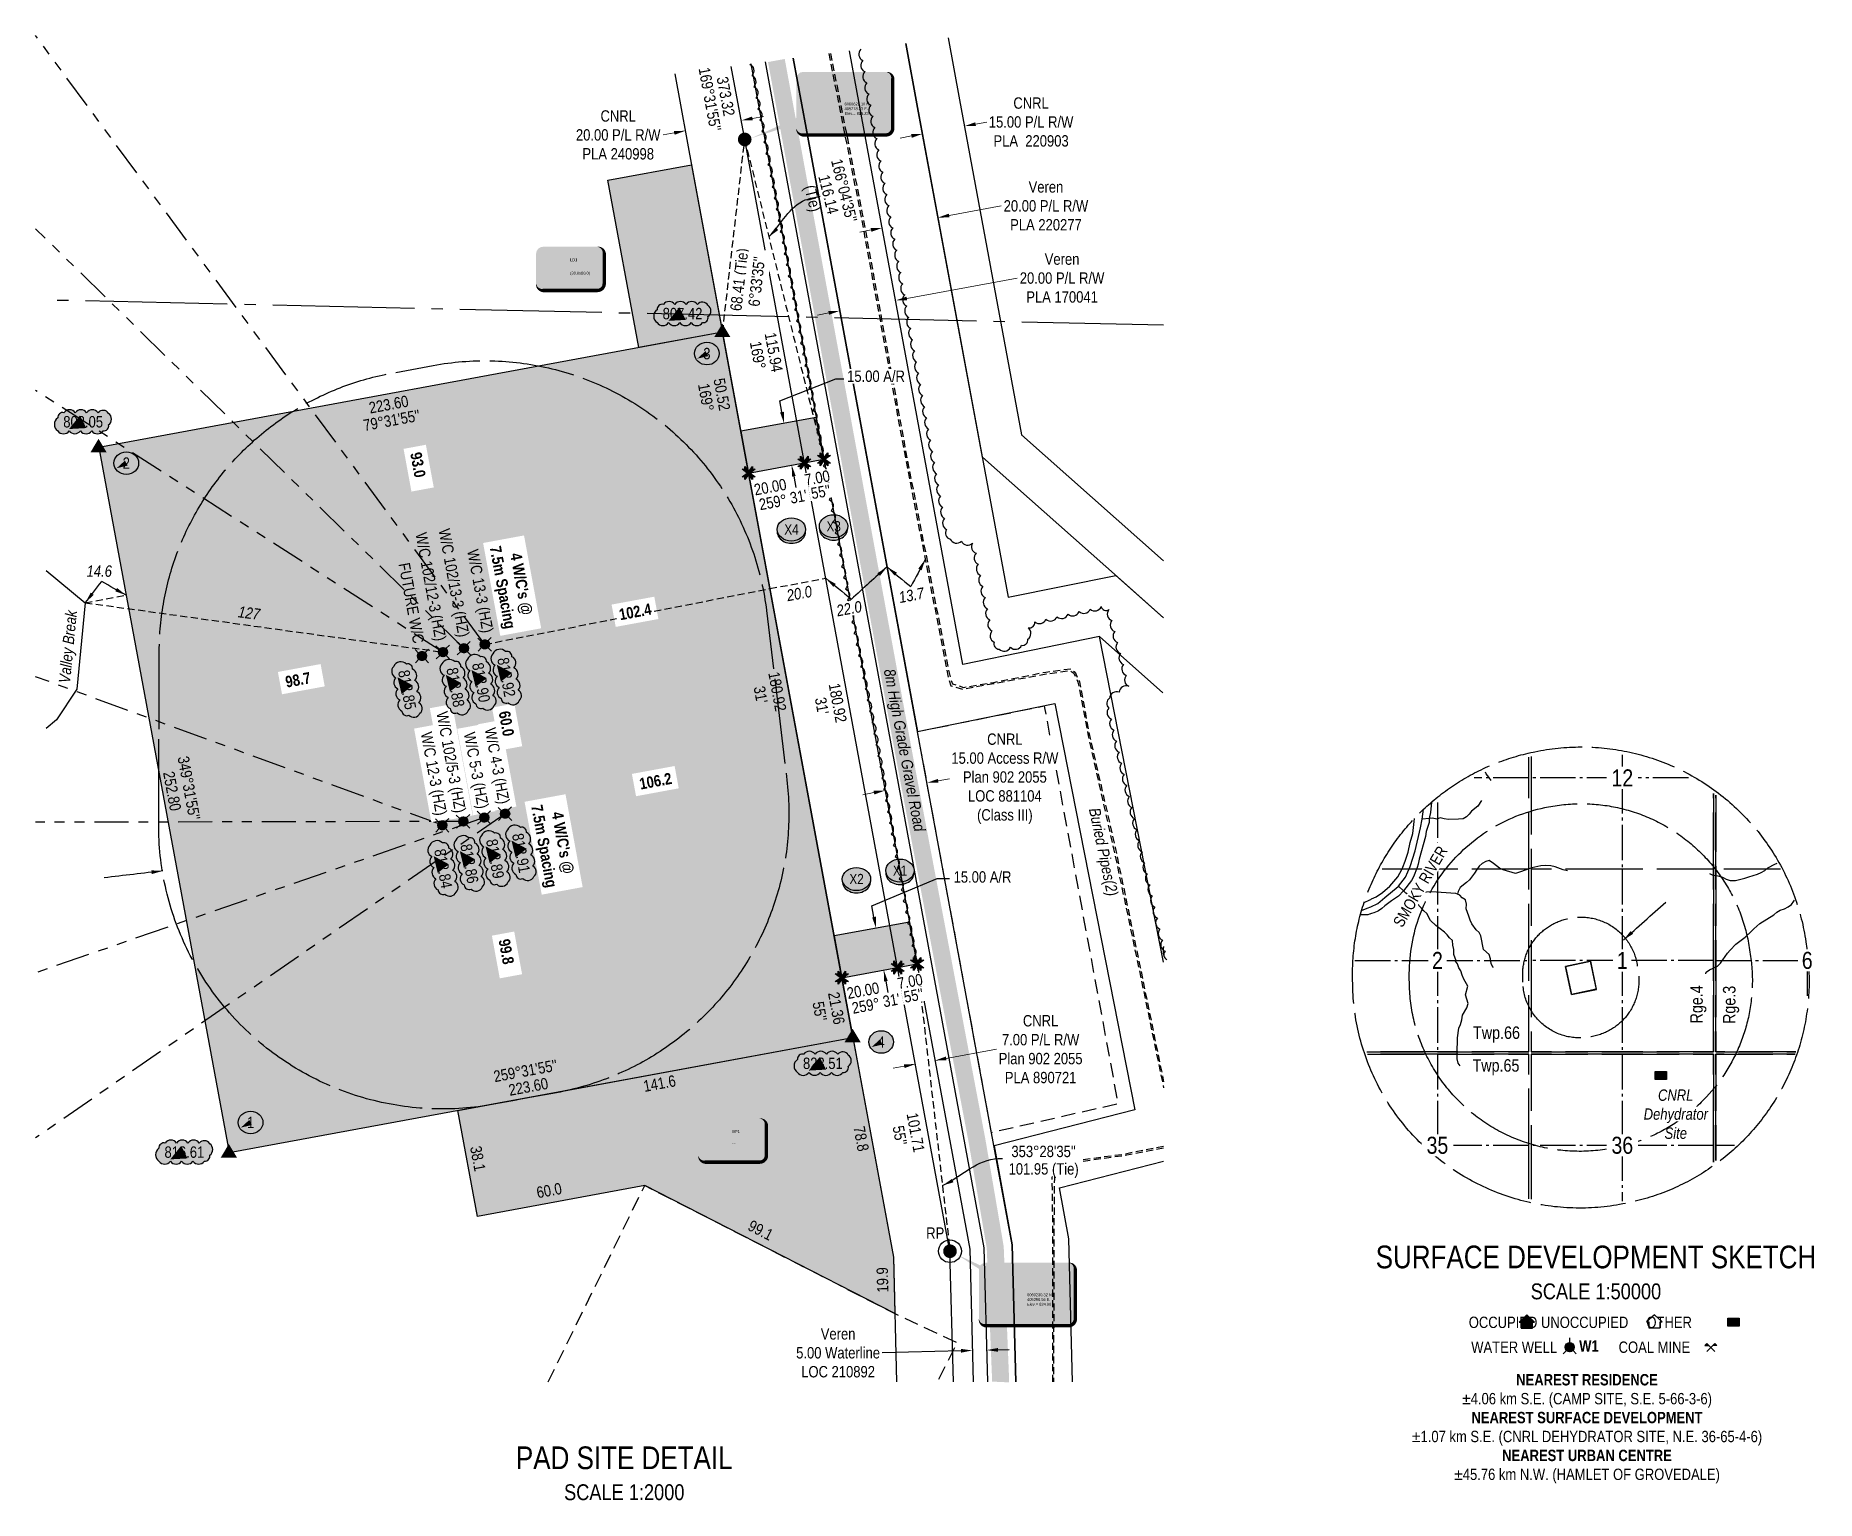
# Model space of a CAD drawing. Extents: x 401306 to 418331, y 6045711 to 6071172.
# Drawn here: x 406652 to 408221, y 6059664 to 6060955 of the extents above; entities that cross this region are included whole.
import ezdxf
from ezdxf.enums import TextEntityAlignment as Align

# ---------------------------------------------------------------- set-up
doc = ezdxf.new("R2018")
doc.units = 0
doc.header["$LTSCALE"] = 5
doc.header["$PDSIZE"] = 0.5
for name, pattern in [('0', [1, 1, 0]), ('foc-ACCESSROAD', [3.75, 2.5, -1.25]), ('foc-BUFFER', [16.75, 15, -1.75]), ('foc-DRILLPATH', [14.75, 6, -1.75, 1.75, -1.75, 1.75, -1.75]), ('foc-QUARTERLINE', [33, 25, -3, 2, -3]), ('foc-TIELINE', [1.875, 1.25, -0.625]), ('foc-UNSURVEYED', [12.5, 10, -2.5]), ('UG_PIPE', [1.875, 1.25, -0.625])]:
    doc.linetypes.add(name, pattern=pattern)
doc.layers.get('Defpoints').update_dxf_attribs({"color": 9})
for name, color, linetype in [('35', 37, 'Continuous'), ('AS-PIPE-UG', 44, 'UG_PIPE'), ('AS-PIPE-UG-T', 44, 'Continuous'), ('AS-RESIDENCE', 14, 'Continuous'), ('AS-ROADS', 254, 'Continuous'), ('AS-SYMBOL', 7, 'Continuous'), ('AUX-BUFFER', 7, 'foc-BUFFER'), ('C-RW', 13, 'Continuous'), ('CG-NOTES', 7, 'Continuous'), ('DETAIL-T', 7, 'Continuous'), ('F-AR', 190, 'foc-ACCESSROAD'), ('F-RW', 190, 'Continuous'), ('F-WS', 190, 'foc-ACCESSROAD'), ('F-WS-S', 8, 'Continuous'), ('L-BD', 7, 'Continuous'), ('L-BD1', 253, 'Continuous'), ('L-MON', 1, 'Continuous'), ('L-QSEC', 8, 'foc-QUARTERLINE'), ('L-TIE', 7, 'foc-TIELINE'), ('L-USEC', 7, 'foc-UNSURVEYED'), ('P-CROSSINGS', 250, 'Continuous'), ('P-ELEVATION', 7, 'Continuous'), ('P-PDRILLPATH', 12, 'foc-DRILLPATH'), ('P-PROPOSED', 10, 'Continuous'), ('P-PROPOSED-H', 21, 'Continuous'), ('P-TEMP-BLOCKS', 250, 'Continuous'), ('P-TEMP-H', 41, 'Continuous'), ('P-TEMP_BORROW PIT', 46, 'Continuous'), ('P-TEMP_LOG DECK', 46, 'Continuous'), ('P-TXT', 4, 'Continuous'), ('S-7', 6, 'Continuous'), ('T-BUSH', 110, '0'), ('T-SLOPE', 48, 'Continuous'), ('T-TIE', 201, 'foc-TIELINE'), ('T-WATER', 160, 'Continuous'), ('T-WATER-T', 170, 'Continuous')]:
    doc.layers.add(name, color=color, linetype=linetype)
for name, color, linetype, lineweight in [('C-RW-T', 13, 'Continuous', 9), ('F-AR-T', 190, 'Continuous', 9), ('F-RW-T', 190, 'Continuous', 9), ('P-TEMP-T', 46, 'Continuous', 18), ('T-TEXT', 48, 'Continuous', 18), ('T-TIE-T', 201, 'Continuous', 18)]:
    doc.layers.add(name, color=color, linetype=linetype, lineweight=lineweight)
doc.styles.add('100L', font='ARIALN.TTF', dxfattribs={"height": 11})
doc.styles.add('120', font='ARIALN.TTF', dxfattribs={"height": 13})
doc.styles.add('80', font='ARIALN.TTF', dxfattribs={"height": 10})
doc.styles.add('80CG', font='ARIALN.TTF', dxfattribs={"height": 10})
doc.styles.add('80L', font='ARIALN.TTF', dxfattribs={"height": 10})
doc.styles.add('80LS', font='ARIALNI.TTF', dxfattribs={"height": 10})
doc.styles.add('BOLD', font='ARIALNB.TTF')
doc.styles.add('Crossing', font='ARIALN.TTF', dxfattribs={"height": 10})
doc.styles.get("Standard").update_dxf_attribs({"font": 'ARIALN.TTF'})
doc.styles.add('TXT', font='ARIALN.TTF', dxfattribs={"height": 0.2})
doc.dimstyles.new('CG2011', dxfattribs={"dimscale": 5, "dimtxt": 9, "dimasz": 2, "dimexe": 0.2, "dimexo": 0.0625, "dimgap": 0.5, "dimtad": 0, "dimtih": 1, "dimtoh": 1, "dimzin": 0, "dimdsep": 46, "dimtxsty": '80CG', "dimcen": 0.1, "dimse1": 1, "dimse2": 1, "dimclrd": 256, "dimclrt": 256, "dimaunit": 1, "dimadec": 4, "dimazin": 0, "dimtfac": 0.06, "dimtofl": 0, "dimtmove": 0, "dimatfit": 1, "dimfxl": 0.2, "dimtolj": 1, "dimtzin": 0, "dimlwd": -1, "dimarcsym": 0})
doc.dimstyles.new('Compass 5 000', dxfattribs={"dimscale": 5, "dimtxt": 9, "dimasz": 2, "dimexe": 0.2, "dimexo": 0.0625, "dimgap": 0.5, "dimtad": 0, "dimtih": 1, "dimtoh": 1, "dimzin": 0, "dimdsep": 46, "dimtxsty": '80CG', "dimcen": 0.1, "dimse1": 1, "dimse2": 1, "dimclrd": 256, "dimclrt": 256, "dimaunit": 1, "dimadec": 4, "dimazin": 0, "dimtfac": 0.06, "dimtofl": 0, "dimtmove": 0, "dimatfit": 1, "dimfxl": 0.2, "dimtolj": 1, "dimtzin": 0, "dimlwd": -1, "dimarcsym": 0})

msp = doc.modelspace()

# ---------------------------------------------------------------- texts
at = {"style": '100L'}
for s, rotation, p in [('Rge.4', 89.999962, (408120.85, 6060101.232)), ('Rge.3', 89.999962, (408149.688, 6060100.749)), ('Twp.66', 359.999962, (407939.199, 6060070.767)), ('Twp.65', 359.999962, (407938.715, 6060041.929))]:
    msp.add_text(s, height=10.9955, rotation=rotation, dxfattribs=at).set_placement(p, align=Align.CENTER)
at = {"layer": '35', "color": 3, "lineweight": 30, "flags": 104}
msp.add_attdef('RP', text='RP', height=9.9959, dxfattribs=at).set_placement((407444.755, 6059899.712), align=Align.MIDDLE_CENTER)
at = {"layer": 'AS-PIPE-UG-T', "insert": (407598.004, 6060236.536), "char_height": 10, "width": 78.38786, "attachment_point": 2, "rotation": 281.920361, "style": '80LS'}
msp.add_mtext('Buried Pipes(2)', dxfattribs=at)
at = {"layer": 'AS-RESIDENCE', "style": '80LS'}
for s, p in [('CNRL', (408081.463, 6060016.249)), ('Site', (408087.251, 6059982.745))]:
    msp.add_text(s, height=10, dxfattribs=at).set_placement(p)
at = {"layer": 'CG-NOTES', "insert": (407812.79, 6059775.512), "char_height": 9.99587, "width": 412.22892, "attachment_point": 1, "style": '80CG'}
msp.add_mtext('\\pxqc;{\\fArial Narrow|b1|i0|c0|p34;NEAREST RESIDENCE}\\P%%P4.06 km S.E. (CAMP SITE, S.E. 5-66-3-6)\\P{\\fArial Narrow|b1|i0|c0|p34;NEAREST SURFACE DEVELOPMENT}\\P%%P1.07 km S.E. (CNRL DEHYDRATOR SITE, N.E. 36-65-4-6)\\P{\\fArial Narrow|b1|i0|c0|p34;NEAREST URBAN CENTRE}\\P%%P45.76 km N.W. (HAMLET OF GROVEDALE)', dxfattribs=at)
at = {"layer": 'DETAIL-T', "color": 3, "char_height": 19.99173, "style": '80CG'}
for s, insert, width, attachment_point in [('\\pxqc;SURFACE DEVELOPMENT SKETCH\\P{\\H0.7x;SCALE 1:50000}', (407831.841, 6059888.689), 389.89793, 1), ('\\pxqc;PAD SITE DETAIL\\P{\\H0.7x;SCALE 1:2000}', (407170.826, 6059687.993), 217.01837, 5)]:
    msp.add_mtext(s, dxfattribs=dict(at, insert=insert, width=width, attachment_point=attachment_point))
at = {"layer": 'L-BD', "style": '80L'}
for s, height, rotation, p in [('373.32', 9.9959, 280.4776, (407260.269, 6060901.106)), ('68.41 (Tie)', 9.99587, 83.440812, (407273.357, 6060739.58)), ('169°', 9.9959, 280.4602, (407288.53, 6060673.113)), ('115.94', 9.9959, 280.4602, (407302.537, 6060675.699)), ('180.92', 9.9959, 280.4602, (407358.925, 6060366.806)), ("31'", 9.9959, 280.4602, (407344.918, 6060364.22)), ('101.71', 9.9959, 280.4602, (407427.563, 6059988.356)), ("55''", 9.9959, 280.4602, (407413.555, 6059985.769))]:
    msp.add_text(s, height=height, rotation=rotation, dxfattribs=at).set_placement(p, align=Align.MIDDLE)
at = {"layer": 'L-BD', "insert": (407362.076, 6060849.026), "char_height": 9.99587, "width": 61.14565, "attachment_point": 1, "rotation": 283.9239, "line_spacing_factor": 0.855, "style": '80L'}
msp.add_mtext("\\pxqc;166°04'35'' 116.14 (Tie)", dxfattribs=at)
at = {"layer": 'L-BD', "color": 5, "attachment_point": 1, "rotation": 280.460278, "style": '80L', "bg_fill": 1, "box_fill_scale": 1.1, "bg_fill_color": 21, "bg_fill_transparency": 0}
for s, insert, char_height, width in [('W/C 102/12-3 (HZ)', (406996.65, 6060517.626), 9.99587, 96.11754), ('W/C 102/13-3 (HZ)', (407017.062, 6060521.004), 9.99587, 96.11754), ('FUTURE W/C', (406981.778, 6060490.991), 9.9959, 71.48926), ('W/C 13-3 (HZ)', (407042.254, 6060502.809), 9.99587, 73.82799)]:
    msp.add_mtext(s, dxfattribs=dict(at, insert=insert, char_height=char_height, width=width))
at = {"layer": 'L-BD1', "style": '80L'}
for rotation, p in [(10.4602, (407299.408, 6060557.012, 2030.11)), (10.460246, (407381.199, 6060113.383, 2030.11))]:
    msp.add_text('20.00', height=9.9959, rotation=rotation, dxfattribs=at).set_placement(p, align=Align.MIDDLE)
for s, p in [("31'", (407317.882, 6060542.189, 2030.11)), ('259°', (407290.583, 6060536.439, 2030.11)), ('259°', (407372.374, 6060092.81, 2030.11)), ("31'", (407399.673, 6060098.559, 2030.11))]:
    msp.add_text(s, height=9.9959, rotation=10.4602, dxfattribs=at).set_placement(p)
at = {"layer": 'L-BD1', "char_height": 9.99587, "attachment_point": 1, "style": '80L'}
for s, insert, width, rotation, line_spacing_factor in [('\\pxqc;50.52\\P169°', (407258.565, 6060657), 35.58171, 280.4602, 0.855), ("\\pxqc;223.60\\P79°31'55''", (406934.572, 6060629.508), 56.60228, 10.4686, 0.855), ("\\pxqc;349°31'55'' 252.80", (406786.564, 6060323.688), 63.03154, 280.4686, 0.9), ("\\pxqc;21.36 55''", (407360.136, 6060112.628), 28.21248, 280.4602, 0.9), ("\\pxqc;259°31'55''\\P223.60", (407051.934, 6060041.889), 62.89692, 10.4686, 0.855)]:
    msp.add_mtext(s, dxfattribs=dict(at, insert=insert, width=width, rotation=rotation, line_spacing_factor=line_spacing_factor))
at = {"layer": 'L-BD1', "insert": (407307.525, 6060394.648), "char_height": 9.99587, "width": 34.51956, "attachment_point": 1, "rotation": 280.4602, "line_spacing_factor": 0.9, "style": '80L', "bg_fill": 1, "box_fill_scale": 1.15, "bg_fill_color": 21, "bg_fill_transparency": 0}
msp.add_mtext("\\pxqc;180.92 31'", dxfattribs=at)
at = {"layer": 'P-TEMP-T', "char_height": 10, "width": 30.63206, "attachment_point": 2, "style": '80LS'}
for s, insert, rotation in [('{\\fArial Narrow|b0|i0|c0|p34;141.6}', (407200.992, 6060036.453), 10.460246), ('{\\fArial Narrow|b0|i0|c0|p34;78.8}', (407384.482, 6059983.814), 280.460246), ('{\\fArial Narrow|b0|i0|c0|p34;38.1}', (407046.823, 6059966.221), 280.460246), ('{\\fArial Narrow|b0|i0|c0|p34;60.0}', (407103.733, 6059942.201), 10.4869), ('{\\fArial Narrow|b0|i0|c0|p34;99.1}', (407293.315, 6059906.672), 332.910528), ('{\\fArial Narrow|b0|i0|c0|p34;19.9}', (407393.305, 6059858.346), 91.483422)]:
    msp.add_mtext(s, dxfattribs=dict(at, insert=insert, rotation=rotation))
at = {"layer": 'T-TEXT', "char_height": 10, "attachment_point": 2, "style": '80LS'}
for s, insert, width, rotation in [('Valley Break', (406675.749, 6060416.772), 65.01814, 84.387983), ('8m High Grade Gravel Road', (407422.734, 6060326.099), 145.8367, 280.712558)]:
    msp.add_mtext(s, dxfattribs=dict(at, insert=insert, width=width, rotation=rotation))
at = {"layer": 'T-TIE-T', "insert": (406708.355, 6060487.882), "char_height": 9.99568, "width": 22.40058, "attachment_point": 2, "style": '80L'}
msp.add_mtext('{\\fArial Narrow|b0|i1|c0|p34;14.6}', dxfattribs=at)
at = {"layer": 'T-TIE-T', "char_height": 9.99568, "attachment_point": 2, "style": '80L'}
for s, insert, width, rotation in [('{\\fArial Narrow|b0|i1|c0|p34;20.0}', (407324.101, 6060468.174), 26.06346, 10.460246), ('\\pxqc;{\\fArial Narrow|b0|i1|c0|p34;13.7}', (407422.884, 6060466.563), 22.84592, 10.460246), ('{\\fArial Narrow|b0|i1|c0|p34;127}', (406841.034, 6060450.92), 22.40058, 352.133274)]:
    msp.add_mtext(s, dxfattribs=dict(at, insert=insert, width=width, rotation=rotation))

# ---------------------------------------------------------------- blocks, each defined once
blk = doc.blocks.new('fdia')
at = {"color": 255, "const_width": 1}
blk.add_lwpolyline([(-0.5, 0, 1), (0.5, 0, 1)], format="xyb", close=True, dxfattribs=at)
blk = doc.blocks.new('Fdiaa')
blk.add_blockref('fdia', (0, 0))
blk = doc.blocks.new('fdib')
at = {"color": 1, "const_width": 1.6}
blk.add_lwpolyline([(-0.4, 0, 1), (0.4, 0, 1)], format="xyb", close=True, dxfattribs=at)
at = {"color": 1}
blk.add_circle((0, 0), 0.8, dxfattribs=at)
blk = doc.blocks.new('Fdibb')
blk.add_blockref('fdib', (0, 0))
blk = doc.blocks.new('fdicc')
for name in ['Fdibb', 'Fdiaa']:
    blk.add_blockref(name, (0, 0))
blk = doc.blocks.new('FDI')
blk.add_blockref('fdicc', (0, 0))
blk = doc.blocks.new('*U71')
at = {"true_color": 0xff8aff}
h = blk.add_hatch(color=211, dxfattribs=at)
edge = h.paths.add_edge_path()
edge.add_line((-24, -20), (24, -20))
edge.add_arc((24, -14), 6, 270, 360)
edge.add_line((30, -14), (30, 12.5))
edge.add_arc((24, 12.5), 6, 0, 90)
edge.add_line((24, 18.5), (-24, 18.5))
edge.add_arc((-24, 12.5), 6, 90, 180)
edge.add_line((-30, 12.5), (-30, -14))
edge.add_arc((-24, -14), 6, 180, 270)
at = {"color": 250, "flags": 128}
blk.add_lwpolyline([(-24, -20, 3, 3, 0), (24, -20, 3, 3, 0.414214), (30, -14, 3, 3, 0), (30, 12.5, 3, 0, 0.414214), (24, 18.5, 0, 0, 0), (-24, 18.5, 0, 0, 0.414214), (-30, 12.5, 0, 0, 0), (-30, -14, 0, 3, 0.414214)], format="xyseb", close=True, dxfattribs=at)
at = {"flags": 128}
blk.add_lwpolyline([(19.9, 5, 0, 7.5, 0), (0, 0, 0, 0, 0)], format="xyseb", dxfattribs=at)
at = {"color": 250, "lineweight": 30, "flags": 104}
blk.add_attdef('TEMP_AREA_W1', text='', height=12, dxfattribs=at).set_placement((0, 8.3), align=Align.MIDDLE_CENTER)
blk.add_attdef('ENTER_TEXT', text='', height=9, dxfattribs=at).set_placement((0, -3.5), align=Align.TOP_CENTER)
blk = doc.blocks.new('*U70')
at = {"true_color": 0xff8aff}
h = blk.add_hatch(color=211, dxfattribs=at)
edge = h.paths.add_edge_path()
edge.add_line((-24, -20), (24, -20))
edge.add_arc((24, -14), 6, 270, 360)
edge.add_line((30, -14), (30, 12.5))
edge.add_arc((24, 12.5), 6, 0, 90)
edge.add_line((24, 18.5), (-24, 18.5))
edge.add_arc((-24, 12.5), 6, 90, 180)
edge.add_line((-30, 12.5), (-30, -14))
edge.add_arc((-24, -14), 6, 180, 270)
at = {"color": 250, "flags": 128}
blk.add_lwpolyline([(-24, -20, 3, 3, 0), (24, -20, 3, 3, 0.414214), (30, -14, 3, 3, 0), (30, 12.5, 3, 0, 0.414214), (24, 18.5, 0, 0, 0), (-24, 18.5, 0, 0, 0.414214), (-30, 12.5, 0, 0, 0), (-30, -14, 0, 3, 0.414214)], format="xyseb", close=True, dxfattribs=at)
at = {"flags": 128}
blk.add_lwpolyline([(19.9, 4.4, 0, 7.5, 0), (0, 0, 0, 0, 0)], format="xyseb", dxfattribs=at)
at = {"color": 250, "lineweight": 30, "flags": 104}
blk.add_attdef('TEMP_AREA_W1', text='', height=12, dxfattribs=at).set_placement((0, 8.3), align=Align.MIDDLE_CENTER)
blk.add_attdef('ENTER_TEXT', text='', height=9, dxfattribs=at).set_placement((0, -3.5), align=Align.TOP_CENTER)
blk = doc.blocks.new('*D72')
at = {"layer": 'Defpoints', "color": 0, "transparency": 16777216}
for p in [(407272, 6060890.1), (407222.8, 6060881), (407224.7, 6060870.8)]:
    blk.add_point(p, dxfattribs=at)
at = {"layer": 'F-RW-T', "transparency": 16777216}
for p, q in [((407283.7, 6060881.7), (407293.5, 6060883.5)), ((407214.9, 6060868.9), (407205, 6060867.1))]:
    blk.add_line(p, q, dxfattribs=at)
for points in [[(407283.4, 6060883.3), (407284, 6060880), (407273.9, 6060879.9)], [(407214.6, 6060870.6), (407215.2, 6060867.3), (407224.7, 6060870.8)]]:
    blk.add_solid(points, dxfattribs=at)
at = {"layer": 'F-RW-T', "transparency": 16777216, "insert": (407165.5, 6060867.1), "char_height": 10, "attachment_point": 5, "style": '80CG'}
blk.add_mtext('\\A1;CNRL\\P20.00 P/L R/W\\PPLA 240998', dxfattribs=at)
blk = doc.blocks.new('*D73')
at = {"layer": 'Defpoints', "color": 0, "linetype": 'Continuous', "transparency": 16777216}
for p in [(407402.2, 6060184.7), (407419.4, 6060187.9), (407444.5, 6060051.7)]:
    blk.add_point(p, dxfattribs=at)
at = {"layer": 'F-RW-T', "transparency": 16777216}
for p, q in [((407454.4, 6060053.5), (407498.8, 6060061.7)), ((407417.5, 6060046.7), (407407.7, 6060044.9))]:
    blk.add_line(p, q, dxfattribs=at)
at = {"layer": 'F-RW-T', "linetype": 'Continuous', "transparency": 16777216}
for points in [[(407454.1, 6060055.2), (407454.7, 6060051.9), (407444.5, 6060051.7)], [(407417.2, 6060048.4), (407417.8, 6060045.1), (407427.3, 6060048.6)]]:
    blk.add_solid(points, dxfattribs=at)
at = {"layer": 'F-RW-T', "linetype": 'Continuous', "transparency": 16777216, "insert": (407537.6, 6060061.7), "char_height": 10, "attachment_point": 5, "style": '80CG'}
blk.add_mtext('\\A1;CNRL\\P7.00 P/L R/W\\PPlan 902 2055\\PPLA 890721', dxfattribs=at)
blk = doc.blocks.new('*D74')
at = {"layer": 'Defpoints', "color": 0, "linetype": 'Continuous', "transparency": 16777216}
for p in [(407437.5, 6060296.4), (407475.8, 6060088.8), (407439, 6060082)]:
    blk.add_point(p, dxfattribs=at)
at = {"layer": 'F-AR-T', "transparency": 16777216}
for p, q in [((407390.8, 6060287.8), (407381, 6060285.9)), ((407447.3, 6060298.2), (407457.2, 6060300))]:
    blk.add_line(p, q, dxfattribs=at)
at = {"layer": 'F-AR-T', "linetype": 'Continuous', "transparency": 16777216}
for points in [[(407390.5, 6060289.4), (407391.1, 6060286.1), (407400.6, 6060289.6)], [(407447, 6060299.8), (407447.6, 6060296.6), (407437.5, 6060296.4)]]:
    blk.add_solid(points, dxfattribs=at)
at = {"layer": 'F-AR-T', "linetype": 'Continuous', "transparency": 16777216, "insert": (407506.1, 6060300), "char_height": 10, "attachment_point": 5, "style": '80CG'}
blk.add_mtext('\\A1;CNRL\\P15.00 Access R/W\\PPlan 902 2055\\PLOC 881104\\P(Class III)', dxfattribs=at)
blk = doc.blocks.new('*D75')
at = {"layer": 'C-RW', "transparency": 16777216}
for p, q in [((407467.5, 6059796), (407398.1, 6059794.2)), ((407500, 6059796.9), (407510, 6059797.1))]:
    blk.add_line(p, q, dxfattribs=at)
at = {"layer": 'C-RW', "linetype": 'Continuous', "transparency": 16777216}
for points in [[(407467.5, 6059797.7), (407467.6, 6059794.4), (407477.5, 6059796.3)], [(407500, 6059798.5), (407500.1, 6059795.2), (407490, 6059796.6)]]:
    blk.add_solid(points, dxfattribs=at)
at = {"layer": 'Defpoints', "color": 0, "linetype": 'Continuous', "transparency": 16777216}
for p in [(407477, 6059815.7), (407489.5, 6059816), (407490, 6059796.6)]:
    blk.add_point(p, dxfattribs=at)
at = {"layer": 'C-RW', "linetype": 'Continuous', "transparency": 16777216, "insert": (407359.2, 6059794.2), "char_height": 10, "attachment_point": 5, "style": '80CG'}
blk.add_mtext('\\A1;Veren\\P5.00 Waterline\\PLOC 210892', dxfattribs=at)
blk = doc.blocks.new('*D76')
at = {"layer": 'Defpoints', "color": 0, "linetype": 'Continuous', "transparency": 16777216}
for p in [(407468.6, 6060885.1), (407431.7, 6060878.3), (407470.5, 6060874.9)]:
    blk.add_point(p, dxfattribs=at)
at = {"layer": 'F-RW-T', "transparency": 16777216}
for p, q in [((407480.3, 6060876.7), (407490.1, 6060878.5)), ((407423.8, 6060866.3), (407413.9, 6060864.4))]:
    blk.add_line(p, q, dxfattribs=at)
at = {"layer": 'F-RW-T', "linetype": 'Continuous', "transparency": 16777216}
for points in [[(407423.5, 6060867.9), (407424.1, 6060864.6), (407433.6, 6060868.1)], [(407480, 6060878.3), (407480.6, 6060875.1), (407470.5, 6060874.9)]]:
    blk.add_solid(points, dxfattribs=at)
at = {"layer": 'F-RW-T', "linetype": 'Continuous', "transparency": 16777216, "insert": (407529.2, 6060878.5), "char_height": 10, "attachment_point": 5, "style": '80CG'}
blk.add_mtext('\\A1;CNRL\\P15.00 P/L R/W\\PPLA  220903', dxfattribs=at)
blk = doc.blocks.new('*D77')
at = {"layer": 'C-RW-T', "transparency": 16777216}
for p, q in [((407457, 6060796.1), (407502.8, 6060804.6)), ((407388.2, 6060783.4), (407378.4, 6060781.6))]:
    blk.add_line(p, q, dxfattribs=at)
at = {"layer": 'C-RW-T', "linetype": 'Continuous', "transparency": 16777216}
for points in [[(407456.7, 6060797.8), (407457.3, 6060794.5), (407447.2, 6060794.3)], [(407387.9, 6060785.1), (407388.5, 6060781.8), (407398.1, 6060785.2)]]:
    blk.add_solid(points, dxfattribs=at)
at = {"layer": 'Defpoints', "color": 0, "linetype": 'Continuous', "transparency": 16777216}
for p in [(407446.8, 6060796.3), (407447.2, 6060794.3), (407397.7, 6060787.3)]:
    blk.add_point(p, dxfattribs=at)
at = {"layer": 'C-RW-T', "linetype": 'Continuous', "transparency": 16777216, "insert": (407542.3, 6060804.6), "char_height": 10, "attachment_point": 5, "style": '80CG'}
blk.add_mtext('\\A1;Veren\\P20.00 P/L R/W\\PPLA 220277', dxfattribs=at)
blk = doc.blocks.new('*D78')
at = {"layer": 'C-RW-T', "transparency": 16777216}
for p, q in [((407419.7, 6060723.1), (407517, 6060741)), ((407350.9, 6060710.4), (407341.1, 6060708.5))]:
    blk.add_line(p, q, dxfattribs=at)
at = {"layer": 'C-RW-T', "linetype": 'Continuous', "transparency": 16777216}
for points in [[(407350.6, 6060712), (407351.2, 6060708.7), (407360.7, 6060712.2)], [(407419.4, 6060724.7), (407420, 6060721.4), (407409.9, 6060721.3)]]:
    blk.add_solid(points, dxfattribs=at)
at = {"layer": 'Defpoints', "color": 0, "linetype": 'Continuous', "transparency": 16777216}
for p in [(407409.9, 6060721.3), (407414.5, 6060696.1), (407365.4, 6060687.1)]:
    blk.add_point(p, dxfattribs=at)
at = {"layer": 'C-RW-T', "linetype": 'Continuous', "transparency": 16777216, "insert": (407556.5, 6060741), "char_height": 10, "attachment_point": 5, "style": '80CG'}
blk.add_mtext('\\A1;Veren\\P20.00 P/L R/W\\PPLA 170041', dxfattribs=at)
blk = doc.blocks.new('xing2')
h = blk.add_hatch(color=50)
h.dxf.hatch_style = 1
edge = h.paths.add_edge_path()
edge.add_ellipse((0, 0), major_axis=(-12.5, 0), ratio=0.816297, start_angle=0, end_angle=360)
h = blk.add_hatch(color=250)
h.dxf.hatch_style = 1
edge = h.paths.add_edge_path()
edge.add_ellipse((0, -2), major_axis=(-12.5, 0), ratio=0.816297, start_angle=0, end_angle=180)
edge.add_line((12.5, -2), (12.5, 0))
edge.add_ellipse((0, 0), major_axis=(-12.5, 0), ratio=0.816297, start_angle=0, end_angle=180, ccw=False)
edge.add_line((-12.5, 0), (-12.5, -2))
at = {"color": 250}
blk.add_ellipse((0, 0), major_axis=(-12.5, 0), ratio=0.816297, dxfattribs=at)
blk.add_ellipse((0, -2), major_axis=(-12.5, 0), ratio=0.816297, start_param=0, end_param=3.141593, dxfattribs=at)
at = {"color": 250, "style": 'Crossing'}
blk.add_attdef('CROSSING', text='', height=9, dxfattribs=at).set_placement((0.1, 0), align=Align.MIDDLE_CENTER)
at = {"color": 250, "style": 'Crossing', "flags": 1}
for tag, p in [('OWNER', (0.1, -12.5)), ('DESCRIPTION', (0.1, -25.8)), ('LOCATION', (0.1, -39.3)), ('DWG_REF', (0.1, -52.8))]:
    blk.add_attdef(tag, text='', height=9, dxfattribs=at).set_placement(p, align=Align.MIDDLE_CENTER)
blk = doc.blocks.new('wa')
at = {"layer": 'P-ELEVATION'}
h = blk.add_hatch(color=111, dxfattribs=at)
h.dxf.hatch_style = 1
edge = h.paths.add_edge_path()
edge.add_arc((-17.4, -4.5), 6.1, 215, 325)
edge.add_arc((-7.4, -4.5), 6.1, 215, 325)
edge.add_arc((2.6, -4.5), 6.1, 215, 325)
edge.add_arc((12.7, -4.5), 6.1, 215, 325)
edge.add_arc((18.1, -3.7), 4.32, 263.4336, 373.4336)
edge.add_arc((18.8, 2.3), 6.1, 305, 415)
edge.add_arc((17.5, 4.4), 5.69, 30.6955, 140.6955)
edge.add_arc((8.1, 4.5), 6.1, 35, 145)
edge.add_arc((-1.9, 4.5), 6.1, 35, 145)
edge.add_arc((-11.9, 4.5), 6.1, 35, 145)
edge.add_arc((-18, 3.8), 4.33, 75.4261, 185.4261)
edge.add_arc((-18.4, -2.3), 6.96, 125, 235)
at = {"color": 240, "flags": 128}
blk.add_lwpolyline([(-22.4, -8, 0.520567), (-12.3, -8, 0.520567), (-2.4, -8, 0.520567), (7.6, -8, 0.520567), (17.6, -8, 0.520567), (22.4, -2.7, 0.520567), (22.4, 7.3, 0.520567), (13.1, 8, 0.520567), (3.1, 8, 0.520567), (-6.9, 8, 0.520567), (-16.9, 8, 0.520567), (-22.4, 3.4, 0.520567)], format="xyb", close=True, dxfattribs=at)
at = {"layer": 'P-ELEVATION', "color": 240, "flags": 128}
blk.add_lwpolyline([(0, 0, 12.5, 0, 0), (-12.4, -6.4, 0, 0, 0)], format="xyseb", dxfattribs=at)
at = {"layer": 'P-ELEVATION', "color": 240, "style": '80'}
blk.add_attdef('ELEVATION', text='', height=10, dxfattribs=at).set_placement((0, 0), align=Align.MIDDLE_CENTER)
blk = doc.blocks.new('Induction_Bend_No')
at = {"layer": 'P-ELEVATION'}
h = blk.add_hatch(color=111, dxfattribs=at)
h.dxf.hatch_style = 1
edge = h.paths.add_edge_path()
edge.add_ellipse((0, 0), major_axis=(-10.9, 0), ratio=0.913794, start_angle=0, end_angle=360)
at = {"layer": 'P-ELEVATION', "color": 7, "flags": 128}
blk.add_lwpolyline([(0, 0, 5, 0, 0), (-8.5, -4.5, 0, 0, 0)], format="xyseb", dxfattribs=at)
at = {"layer": 'P-ELEVATION', "color": 7}
blk.add_ellipse((0, 0), major_axis=(-10.9, 0), ratio=0.913794, dxfattribs=at)
at = {"layer": 'P-ELEVATION', "style": '80'}
blk.add_attdef('BEND', text='', height=10, dxfattribs=at).set_placement((0, 0), align=Align.MIDDLE_CENTER)
blk = doc.blocks.new('*U80')
h = blk.add_hatch(color=254)
edge = h.paths.add_edge_path()
edge.add_line((-36.5, -28.5), (36.5, -28.5))
edge.add_arc((36.5, -22.5), 6, 270, 360)
edge.add_line((42.5, -22.5), (42.5, 21))
edge.add_arc((36.5, 21), 6, 0, 90)
edge.add_line((36.5, 27), (-36.5, 27))
edge.add_arc((-36.5, 21), 6, 90, 180)
edge.add_line((-42.5, 21), (-42.5, -22.5))
edge.add_arc((-36.5, -22.5), 6, 180, 270)
at = {"color": 1, "flags": 128}
blk.add_lwpolyline([(-62, 34.3, 0, 10, 0), (0, 0, 5, 5, 0)], format="xyseb", dxfattribs=at)
blk.add_lwpolyline([(-36.5, -28.5, 3, 3, 0), (36.5, -28.5, 3, 3, 0.414214), (42.5, -22.5, 3, 3, 0), (42.5, 21, 3, 0, 0.414214), (36.5, 27, 0, 0, 0), (-36.5, 27, 0, 0, 0.414214), (-42.5, 21, 0, 0, 0), (-42.5, -22.5, 0, 3, 0.414214)], format="xyseb", close=True, dxfattribs=at)
at = {"color": 1, "lineweight": 30, "flags": 104}
blk.add_attdef('ENTER_TEXT', text='', height=10, dxfattribs=at).set_placement((-0.3, 0), align=Align.MIDDLE_CENTER)
blk = doc.blocks.new('*U81')
h = blk.add_hatch(color=254)
edge = h.paths.add_edge_path()
edge.add_line((-36.5, -28.5), (36.5, -28.5))
edge.add_arc((36.5, -22.5), 6, 270, 360)
edge.add_line((42.5, -22.5), (42.5, 21))
edge.add_arc((36.5, 21), 6, 0, 90)
edge.add_line((36.5, 27), (-36.5, 27))
edge.add_arc((-36.5, 21), 6, 90, 180)
edge.add_line((-42.5, 21), (-42.5, -22.5))
edge.add_arc((-36.5, -22.5), 6, 180, 270)
at = {"color": 1, "flags": 128}
blk.add_lwpolyline([(-36.5, -28.5, 3, 3, 0), (36.5, -28.5, 3, 3, 0.414214), (42.5, -22.5, 3, 3, 0), (42.5, 21, 3, 0, 0.414214), (36.5, 27, 0, 0, 0), (-36.5, 27, 0, 0, 0.414214), (-42.5, 21, 0, 0, 0), (-42.5, -22.5, 0, 3, 0.414214)], format="xyseb", close=True, dxfattribs=at)
blk.add_lwpolyline([(-82.6, -31.5, 0, 10, 0), (0, 0, 5, 5, 0)], format="xyseb", dxfattribs=at)
at = {"color": 1, "lineweight": 30, "flags": 104}
blk.add_attdef('ENTER_TEXT', text='', height=10, dxfattribs=at).set_placement((-0.3, 0), align=Align.MIDDLE_CENTER)
blk = doc.blocks.new('res_abd')
at = {"color": 14}
blk.add_lwpolyline([(-1.13, -0.57), (-1.13, -1.62), (0.87, -1.62), (0.87, -0.57), (1.22, -0.57), (-0.13, 0.69), (-1.49, -0.57)], close=True, dxfattribs=at)
blk = doc.blocks.new('res_other')
blk.add_hatch(color=14).paths.add_polyline_path([(-1.09, 0.73), (0.91, 0.73), (0.91, -0.69), (-1.09, -0.69)])
at = {"color": 14}
blk.add_lwpolyline([(-1.09, 0.73), (0.91, 0.73), (0.91, -0.69), (-1.09, -0.69)], close=True, dxfattribs=at)
blk = doc.blocks.new('res_occ')
for points in [[(0.1, 0.89), (-1.26, -0.37), (1.46, -0.37)], [(-0.9, -1.43), (1.1, -1.43), (1.1, -0.37), (-0.9, -0.37)]]:
    blk.add_hatch(color=14).paths.add_polyline_path(points)
at = {"color": 14}
for points in [[(0.1, 0.89), (-1.26, -0.37), (1.46, -0.37)], [(-0.9, -1.43), (1.1, -1.43), (1.1, -0.37), (-0.9, -0.37)]]:
    blk.add_lwpolyline(points, close=True, dxfattribs=at)
blk = doc.blocks.new('WAT')
h = blk.add_hatch(color=255)
h.dxf.hatch_style = 1
edge = h.paths.add_edge_path()
edge.add_arc((0, 0), 0.9, 0, 360)
at = {"color": 170}
for p, q in [((0, 0.82), (0, 1.63)), ((-0.58, -0.58), (-1.15, -1.15)), ((0.58, -0.58), (1.15, -1.15))]:
    blk.add_line(p, q, dxfattribs=at)
blk.add_circle((0, 0), 0.8, dxfattribs=at)
blk = doc.blocks.new('Mine')
at = {"layer": 'AS-SYMBOL'}
h = blk.add_hatch(color=161, dxfattribs=at)
h.dxf.hatch_style = 1
h.paths.add_polyline_path([(-0.71, 0.71), (-1.06, 0.35), (-0.35, 0.35)])
h = blk.add_hatch(color=161, dxfattribs=at)
h.dxf.hatch_style = 1
h.paths.add_polyline_path([(0.71, 0.71), (0.35, 0.35), (1.06, 0.35)])
at = {"layer": 'AS-SYMBOL', "color": 161}
for p, q in [((-0.71, 0.71), (-1.06, 0.35)), ((-1.06, 0.35), (-0.35, 0.35)), ((-0.71, 0.71), (0, 0)), ((0, 0), (-0.71, -0.71)), ((0, 0), (0.71, 0.71)), ((0, 0), (0.71, -0.71)), ((1.06, 0.35), (0.35, 0.35)), ((0.71, 0.71), (1.06, 0.35))]:
    blk.add_line(p, q, dxfattribs=at)
blk = doc.blocks.new('*U82')
at = {"layer": 'AS-RESIDENCE', "color": 14}
blk.add_lwpolyline([(130, -1.3), (140, -1.3), (140, -8.5), (130, -8.5)], close=True, dxfattribs=at)
at = {"layer": 'AS-RESIDENCE', "xscale": 5, "yscale": 5, "zscale": 5}
for name, p in [('res_occ', (-47.7, -2.9)), ('res_abd', (65.9, -1.7)), ('res_other', (135.5, -5))]:
    blk.add_blockref(name, p, dxfattribs=at)
at = {"layer": 'AS-SYMBOL', "color": 161, "xscale": 5, "yscale": 5, "zscale": 5}
blk.add_blockref('Mine', (115, -27.2), dxfattribs=at)
at = {"layer": 'F-WS-S', "xscale": 5, "yscale": 5, "zscale": 5}
blk.add_blockref('WAT', (-9.3, -26.9), dxfattribs=at)
at = {"layer": 'CG-NOTES', "char_height": 12, "style": '80CG'}
for s, insert, width, attachment_point in [('\\pxqc;{\\H0.83333x;OCCUPIED^IUNOCCUPIED^I    OTHER}', (0, 0), 324.707, 2), ('\\pxqc;{\\H0.83333x;WATER WELL}', (-96, -21.9), 75.427, 1), ('\\pxqc;{\\H0.83333x;COAL MINE}', (34, -21.9), 62.521, 1)]:
    blk.add_mtext(s, dxfattribs=dict(at, insert=insert, width=width, attachment_point=attachment_point))
at = {"layer": 'T-WATER-T', "style": 'BOLD'}
blk.add_text('W1', height=10, dxfattribs=at).set_placement((-1, -30.8))
blk = doc.blocks.new('TEMP')
h = blk.add_hatch(color=255)
h.dxf.hatch_style = 1
h.paths.add_polyline_path([(0, 0.25), (-0.67, 1.15), (-0.67, 0.67), (-1.15, 0.67), (-0.25, 0), (-1.15, -0.67), (-0.67, -0.67), (-0.67, -1.15), (0, -0.25), (0.67, -1.15), (0.67, -0.67), (1.15, -0.67), (0.25, 0), (1.15, 0.67), (0.67, 0.67), (0.67, 1.15)])
h.paths.add_polyline_path([(0.57, 0.85), (0.57, 0.57), (0.85, 0.57), (0.08, 0), (0.85, -0.57), (0.57, -0.57), (0.57, -0.85), (0, -0.08), (-0.57, -0.85), (-0.57, -0.57), (-0.85, -0.57), (-0.08, 0), (-0.85, 0.57), (-0.57, 0.57), (-0.57, 0.85), (0, 0.08)], flags=16)
h = blk.add_hatch(color=1)
h.dxf.hatch_style = 1
h.paths.add_polyline_path([(0, 0.08), (-0.57, 0.85), (-0.57, 0.57), (-0.85, 0.57), (-0.08, 0), (-0.85, -0.57), (-0.57, -0.57), (-0.57, -0.85), (0, -0.08), (0.57, -0.85), (0.57, -0.57), (0.85, -0.57), (0.08, 0), (0.85, 0.57), (0.57, 0.57), (0.57, 0.85)])
at = {"color": 1}
for p, q in [((-0.08, 0), (0.08, 0)), ((0, 0.08), (0, -0.08))]:
    blk.add_line(p, q, dxfattribs=at)
at = {"color": 255, "flags": 128}
blk.add_lwpolyline([(-0.25, 0), (-1.15, 0.67), (-0.67, 0.67), (-0.67, 1.15), (0, 0.25), (0.67, 1.15), (0.67, 0.67), (1.15, 0.67), (0.25, 0), (1.15, -0.67), (0.67, -0.67), (0.67, -1.15), (0, -0.25), (-0.67, -1.15), (-0.67, -0.67), (-1.15, -0.67)], close=True, dxfattribs=at)
at = {"color": 1, "flags": 128}
blk.add_lwpolyline([(-0.08, 0), (-0.85, 0.57), (-0.57, 0.57), (-0.57, 0.85), (0, 0.08), (0.57, 0.85), (0.57, 0.57), (0.85, 0.57), (0.08, 0), (0.85, -0.57), (0.57, -0.57), (0.57, -0.85), (0, -0.08), (-0.57, -0.85), (-0.57, -0.57), (-0.85, -0.57)], close=True, dxfattribs=at)
blk = doc.blocks.new('TRIA')
blk.add_hatch(color=255).paths.add_polyline_path([(-0.04, 1.52), (-1.47, -0.87), (1.39, -0.87)])
blk = doc.blocks.new('TRIAA')
blk.add_blockref('TRIA', (0, 0))
blk = doc.blocks.new('TRIB')
at = {"color": 1}
blk.add_lwpolyline([(-1.12, -0.67), (-0.04, 1.13), (1.04, -0.67)], close=True, dxfattribs=at)
blk = doc.blocks.new('TRIBB')
blk.add_blockref('TRIB', (0, 0))
blk = doc.blocks.new('TRICC')
for name in ['TRIAA', 'TRIBB']:
    blk.add_blockref(name, (0, 0))
blk = doc.blocks.new('plspike')
blk.add_blockref('TRICC', (0, 0))
blk = doc.blocks.new('WC')
at = {"layer": 'L-MON'}
h = blk.add_hatch(color=255, dxfattribs=at)
h.dxf.hatch_style = 1
edge = h.paths.add_edge_path()
edge.add_arc((0, 0), 0.9, 0, 360)
at = {"layer": 'L-MON', "color": 240, "flags": 128}
for points in [[(-0.62, 0.5), (-1.23, 1.12)], [(0.52, 0.61), (1.13, 1.21)], [(-1.18, -1.18), (-0.56, -0.57)], [(1.16, -1.18), (0.56, -0.57)]]:
    blk.add_lwpolyline(points, dxfattribs=at)
at = {"layer": 'L-MON', "color": 240}
for radius in [0.8, 0.373]:
    blk.add_circle((0, 0), radius, dxfattribs=at)

# ---------------------------------------------------------------- dimensions: what is measured, and where the dimension line sits
at = {"layer": 'C-RW', "linetype": 'Continuous'}
dim = msp.add_linear_dim(base=(407490.035, 6059796.609), p1=(407477.039, 6059815.661), p2=(407489.529, 6059815.986), angle=1.493411, text='Veren\\P5.00 Waterline\\PLOC 210892', dimstyle='Compass 5 000', dxfattribs=at)
dim.commit()
dim.dimension.update_dxf_attribs({"geometry": '*D75', "text_midpoint": (407359.169, 6059794.213), "dimtype": 161})
at = {"layer": 'C-RW-T', "linetype": 'Continuous'}
for base, p1, p2, text, picture, middle in [((407447.207, 6060794.319), (407397.687, 6060787.259), (407446.835, 6060796.332), 'Veren\\P20.00 P/L R/W\\PPLA 220277', '*D77', (407542.314, 6060804.578)), ((407409.873, 6060721.252), (407365.363, 6060687.054), (407414.512, 6060696.128), 'Veren\\P20.00 P/L R/W\\PPLA 170041', '*D78', (407556.503, 6060741.023))]:
    dim = msp.add_linear_dim(base=base, p1=p1, p2=p2, angle=10.460247, text=text, dimstyle='Compass 5 000', dxfattribs=at)
    dim.commit()
    dim.dimension.update_dxf_attribs({"geometry": picture, "text_midpoint": middle, "dimtype": 161})
at = {"layer": 'F-RW-T', "linetype": 'Continuous'}
dim = msp.add_linear_dim(base=(407470.466, 6060874.887), p1=(407431.706, 6060878.278), p2=(407468.583, 6060885.086), angle=10.460247, text='CNRL\\P15.00 P/L R/W\\PPLA  220903', dimstyle='Compass 5 000', dxfattribs=at)
dim.commit()
dim.dimension.update_dxf_attribs({"geometry": '*D76', "text_midpoint": (407529.22, 6060878.518), "dimtype": 161})

# ---------------------------------------------------------------- hatches: boundary and pattern name
at = {"layer": 'P-PROPOSED-H'}
h = msp.add_hatch(color=256, dxfattribs=at)
h.dxf.hatch_style = 1
h.paths.add_polyline_path([(406822.727, 6059970.603), (407372.195, 6060072.13), (407257.41, 6060693.353), (406707.942, 6060591.827)])
h = msp.add_hatch(color=256, dxfattribs=at)
h.dxf.hatch_style = 1
h.paths.add_polyline_path([(407273.538, 6060606.067), (407280.349, 6060569.207), (407346.698, 6060581.466), (407339.887, 6060618.327)])
h = msp.add_hatch(color=256, dxfattribs=at)
h.dxf.hatch_style = 1
h.paths.add_polyline_path([(407355.686, 6060161.48), (407362.496, 6060124.619), (407428.845, 6060136.879), (407422.035, 6060173.739)])
at = {"layer": 'P-TEMP-H'}
h = msp.add_hatch(color=256, dxfattribs=at)
h.dxf.hatch_style = 1
h.paths.add_polyline_path([(407257.41, 6060693.353), (407183.689, 6060679.732), (407156.446, 6060827.174), (407230.167, 6060840.795)])
h = msp.add_hatch(color=256, dxfattribs=at)
h.dxf.hatch_style = 1
h.paths.add_polyline_path([(407041.411, 6059914.436), (407024.156, 6060007.822), (407372.195, 6060072.13), (407407.966, 6059878.537), (407409.246, 6059828.829), (407188.854, 6059941.679)])

# ---------------------------------------------------------------- linework, layer by layer
at = {"layer": '35', "color": 3}
msp.add_circle((407457.766, 6059883.741), 9.996, dxfattribs=at)
at = {"layer": 'AS-PIPE-UG', "flags": 128}
for points in [[(407350.982, 6060938.765), (407368.302, 6060851.426), (407378.721, 6060798.891), (407418.568, 6060581.874), (407456.598, 6060387.876), (407458.428, 6060381.801), (407469.348, 6060378.901), (407496.466, 6060383.986), (407542.393, 6060392.271), (407563.336, 6060395.346), (407566.823, 6060392.916), (407570.473, 6060385.041), (407579.448, 6060337.851), (407601.933, 6060238.236), (407624.091, 6060133.276), (407645.421, 6060030.234), (407645.956, 6060027.795)], [(407352.476, 6060938.961), (407370.163, 6060849.825), (407380.203, 6060799.221), (407419.941, 6060581.941), (407458.103, 6060387.994), (407460.123, 6060383.709), (407469.683, 6060380.466), (407496.256, 6060384.879), (407542.063, 6060393.979), (407564.073, 6060396.859), (407567.938, 6060393.876), (407571.783, 6060385.264), (407580.711, 6060337.984), (407603.516, 6060238.286), (407625.363, 6060133.611), (407645.956, 6060033.019)], [(407645.956, 6059976.027), (407609.523, 6059968.841), (407558.071, 6059962.069), (407551.276, 6059958.641), (407548.166, 6059953.536), (407547.566, 6059947.679), (407548.201, 6059893.286), (407547.925, 6059768.532)], [(407645.956, 6059974.568), (407609.548, 6059967.659), (407558.126, 6059960.546), (407552.401, 6059957.246), (407550.093, 6059953.034), (407549.698, 6059947.734), (407549.183, 6059893.436), (407549.046, 6059768.532)]]:
    msp.add_lwpolyline(points, dxfattribs=at)
at = {"layer": 'AS-ROADS', "const_width": 14.994, "flags": 128}
msp.add_lwpolyline([(407502.311, 6059768.532), (407502.376, 6059769.989), (407497.621, 6059887.154), (407481.633, 6059980.701), (407419.011, 6060311.724), (407304.842, 6060932.703)], dxfattribs=at)
at = {"layer": 'AUX-BUFFER', "flags": 128}
for points in [[(407812.529, 6060117.843), (407812.412, 6060123.945, -0.36072614), (407971.58, 6060323.488), (407973.048, 6060323.793, -0.43281699), (408211.667, 6060156.356), (408212.517, 6060150.407, -0.39585168), (408055.325, 6059926.388), (408053.124, 6059925.93, -0.46980347)], [(407862.499, 6060118.797), (407862.383, 6060124.899, -0.36072614), (407981.758, 6060274.556), (407983.226, 6060274.861, -0.43281699), (408162.19, 6060149.284), (408163.041, 6060143.335, -0.39585168), (408045.147, 6059975.32), (408042.945, 6059974.862, -0.46980347)], [(407962.44, 6060120.704), (407962.323, 6060126.806, -0.36072614), (408002.115, 6060176.692), (408003.583, 6060176.997, -0.43281699), (408063.238, 6060135.138), (408064.088, 6060129.189, -0.39585168), (408024.79, 6060073.184), (408022.588, 6060072.726, -0.46980347)]]:
    msp.add_lwpolyline(points, format="xyb", close=True, dxfattribs=at)
at = {"layer": 'C-RW'}
for points in [[(407418.875, 6060947.683), (407429.293, 6060891.35), (407508.96, 6060459.833), (407603.829, 6060479.143), (407645.956, 6060441.84)], [(407645.153, 6060375.795), (407589.364, 6060425.196), (407469.053, 6060400.707), (407380.148, 6060882.261), (407369.254, 6060941.165)]]:
    msp.add_lwpolyline(points, dxfattribs=at)
at = {"layer": 'C-RW', "flags": 128}
for points in [[(407294.822, 6060931.387), (407306.426, 6060868.639), (407487.682, 6059886.868), (407490.767, 6059768.532)], [(407319.633, 6060934.647), (407330.999, 6060873.189), (407429.146, 6060341.578), (407550.11, 6060366.201), (407620.688, 6060008.322), (407496.554, 6059976.461), (407512.612, 6059889.483), (407515.765, 6059768.532)], [(407645.956, 6060138.505), (407589.416, 6060425.206), (407469.106, 6060400.716), (407380.166, 6060882.269), (407369.274, 6060941.168)], [(407282.417, 6060929.758), (407294.14, 6060866.367), (407475.217, 6059885.568), (407478.268, 6059768.532)], [(407565.761, 6059768.532), (407562.472, 6059894.704), (407554.174, 6059939.651), (407645.956, 6059963.208)]]:
    msp.add_lwpolyline(points, dxfattribs=at)
at = {"layer": 'F-AR', "linetype": 'Continuous', "flags": 128}
for points in [[(407515.764, 6059768.532), (407512.611, 6059889.483), (407330.999, 6060873.184), (407319.632, 6060934.646)], [(407282.417, 6060929.758), (407294.14, 6060866.367), (407475.217, 6059885.568), (407478.268, 6059768.532)]]:
    msp.add_lwpolyline(points, dxfattribs=at)
at = {"layer": 'F-RW'}
for points in [[(407645.956, 6060441.839), (407607.864, 6060475.57), (407486.334, 6060583.188), (407429.293, 6060891.35), (407429.293, 6060891.35), (407429.293, 6060891.35), (407418.875, 6060947.683)], [(407456.106, 6060952.574), (407466.168, 6060898.169), (407466.168, 6060898.169), (407520.686, 6060602.87), (407645.956, 6060491.933)], [(407215.429, 6060920.958), (407231.075, 6060835.881), (407407.966, 6059878.537), (407410.753, 6059768.532)], [(407460.749, 6059768.532), (407457.766, 6059883.741), (407276.938, 6060863.191), (407265.05, 6060927.476)]]:
    msp.add_lwpolyline(points, dxfattribs=at)
at = {"layer": 'F-RW', "flags": 128}
msp.add_lwpolyline([(407460.769, 6059768.532), (407457.766, 6059883.741), (407276.938, 6060863.191), (407265.05, 6060927.476)], dxfattribs=at)
at = {"layer": 'F-WS', "flags": 128}
for points in [[(407551.298, 6060307.42), (407605.729, 6060013.483), (407494.392, 6059988.165), (407493.589, 6059992.514), (407488.115, 6060022.168), (407429.146, 6060341.578), (407540.801, 6060364.105), (407541.097, 6060362.512), (407545.964, 6060336.227)], [(407103.801, 6059768.532), (407188.854, 6059941.679), (407409.246, 6059828.829), (407464.082, 6059803.271), (407462.019, 6059799.175), (407446.355, 6059768.532)]]:
    msp.add_lwpolyline(points, dxfattribs=at)
at = {"layer": 'L-QSEC', "color": 253, "ltscale": 0.25}
for p, q in [((408050.019, 6060321.136), (408050.019, 6060300.735)), ((407967.574, 6060300.735), (407919.423, 6060300.735)), ((408050.019, 6060300.735), (407969.585, 6060300.735)), ((408108.262, 6060300.735), (408050.019, 6060300.735)), ((408050.019, 6060300.735), (408050.019, 6060220.301)), ((407887.14, 6060279.159), (407887.14, 6060220.301)), ((407887.14, 6060220.301), (407887.14, 6060139.867)), ((408050.019, 6060220.301), (408050.019, 6060139.867)), ((407814.515, 6060139.867), (407887.14, 6060139.867)), ((407887.14, 6060139.867), (407887.14, 6060059.433)), ((407887.14, 6060139.867), (407967.574, 6060139.867)), ((408050.019, 6060139.867), (407969.585, 6060139.867)), ((408050.019, 6060139.867), (408050.019, 6060059.433)), ((408130.452, 6060139.867), (408050.019, 6060139.867)), ((408132.463, 6060139.867), (408212.897, 6060139.867)), ((408212.897, 6060143.067), (408212.897, 6060139.867)), ((408212.897, 6060139.867), (408213.17, 6060139.867)), ((408212.897, 6060139.867), (408212.897, 6060105.971)), ((407887.14, 6060057.422), (407887.14, 6059976.988)), ((408050.019, 6060057.422), (408050.019, 6059976.988)), ((407887.14, 6059976.988), (407878.93, 6059976.988)), ((407887.14, 6059976.988), (407887.14, 6059969.88)), ((407967.574, 6059976.988), (407887.14, 6059976.988)), ((408050.019, 6059976.988), (407969.585, 6059976.988)), ((408050.019, 6059976.988), (408050.019, 6059927.902)), ((408130.452, 6059976.988), (408050.019, 6059976.988)), ((408148.755, 6059976.988), (408132.464, 6059976.988))]:
    msp.add_line(p, q, dxfattribs=at)
at = {"layer": 'L-QSEC', "flags": 128}
msp.add_lwpolyline([(407645.956, 6060699.446), (406661.651, 6060721.624)], dxfattribs=at)
at = {"layer": 'L-TIE', "flags": 128}
for points in [[(407257.41, 6060693.353), (407276.938, 6060863.191), (407276.938, 6060863.191)], [(407276.938, 6060863.191), (407346.698, 6060581.466)], [(407428.845, 6060136.879), (407457.766, 6059883.741)]]:
    msp.add_lwpolyline(points, dxfattribs=at)
at = {"layer": 'L-USEC', "color": 253}
for p, q in [((407967.574, 6060300.735), (407967.574, 6060319.009)), ((407969.585, 6060319.476), (407969.585, 6060300.735)), ((407967.574, 6060220.301), (407967.574, 6060300.735)), ((407969.585, 6060300.735), (407969.585, 6060220.301)), ((407887.14, 6060220.301), (407838.363, 6060220.301)), ((407967.574, 6060220.301), (407887.14, 6060220.301)), ((407967.574, 6060139.867), (407967.574, 6060220.301)), ((407969.585, 6060220.301), (407969.585, 6060139.867)), ((408050.019, 6060220.301), (407969.585, 6060220.301)), ((408130.452, 6060220.301), (408050.019, 6060220.301)), ((408189.321, 6060220.301), (408132.463, 6060220.301)), ((407967.574, 6060059.433), (407967.574, 6060139.867)), ((407969.585, 6060139.867), (407969.585, 6060059.433)), ((407967.574, 6059976.988), (407967.574, 6060057.422)), ((407969.585, 6060057.422), (407969.585, 6059976.988)), ((407967.574, 6059930.03), (407967.574, 6059976.988)), ((407969.585, 6059976.988), (407969.585, 6059929.562))]:
    msp.add_line(p, q, dxfattribs=at)
at = {"layer": 'L-USEC'}
for p, q in [((408130.452, 6060220.301), (408130.452, 6060286.905)), ((408130.452, 6060286.905), (408130.452, 6060220.301)), ((408132.463, 6060220.301), (408132.464, 6060285.441)), ((408132.463, 6060285.441), (408132.463, 6060220.301)), ((408130.452, 6060139.867), (408130.452, 6060220.301)), ((408130.452, 6060220.301), (408130.452, 6060139.867)), ((408132.464, 6060139.867), (408132.463, 6060220.301)), ((408132.463, 6060220.301), (408132.463, 6060139.867)), ((408130.452, 6060059.433), (408130.452, 6060139.867)), ((408130.452, 6060139.867), (408130.452, 6060059.433)), ((408132.463, 6060139.867), (408132.463, 6060059.433)), ((408132.464, 6060059.433), (408132.464, 6060139.867)), ((407824.817, 6060059.433), (407887.14, 6060059.433)), ((407887.14, 6060059.433), (407824.817, 6060059.433)), ((407825.521, 6060057.422), (407887.14, 6060057.422)), ((407887.14, 6060057.422), (407825.521, 6060057.422)), ((407887.14, 6060059.433), (407967.574, 6060059.433)), ((407967.574, 6060059.433), (407887.14, 6060059.433)), ((407887.14, 6060057.422), (407967.574, 6060057.422)), ((407967.574, 6060057.422), (407887.14, 6060057.422)), ((407969.585, 6060059.433), (408050.019, 6060059.433)), ((408050.019, 6060059.433), (407969.585, 6060059.433)), ((407969.585, 6060057.422), (408050.019, 6060057.422)), ((408050.019, 6060057.422), (407969.585, 6060057.422)), ((408050.019, 6060059.433), (408130.452, 6060059.433)), ((408130.452, 6060059.433), (408050.019, 6060059.433)), ((408050.019, 6060057.422), (408130.452, 6060057.422)), ((408130.452, 6060057.422), (408050.019, 6060057.422)), ((408130.452, 6059976.988), (408130.452, 6060057.422)), ((408130.452, 6060057.422), (408130.452, 6059976.988)), ((408132.463, 6060059.433), (408202.868, 6060059.433)), ((408132.463, 6060057.422), (408202.164, 6060057.422)), ((408202.868, 6060059.433), (408132.464, 6060059.433)), ((408132.464, 6059976.988), (408132.464, 6060057.422)), ((408132.464, 6060057.422), (408132.464, 6059976.988)), ((408202.164, 6060057.422), (408132.464, 6060057.422)), ((408130.452, 6059962.134), (408130.452, 6059976.988)), ((408130.452, 6059976.988), (408130.452, 6059962.134)), ((408132.464, 6059963.597), (408132.464, 6059976.988)), ((408132.464, 6059976.988), (408132.464, 6059963.597))]:
    msp.add_line(p, q, dxfattribs=at)
at = {"layer": 'P-PDRILLPATH'}
for points in [[(407048.002, 6060418.323), (406652.298, 6060954.633)], [(407029.572, 6060414.92), (406652.298, 6060784.516)], [(407011.141, 6060411.517), (406652.298, 6060642.003)], [(407010.615, 6060258.947), (406652.298, 6060389.892)], [(407065.908, 6060269.155), (406652.298, 6059983.617)], [(407047.477, 6060265.752), (406652.298, 6060128.963)], [(407029.046, 6060262.35), (406652.298, 6060261.578)]]:
    msp.add_lwpolyline(points, dxfattribs=at)
at = {"layer": 'P-PROPOSED'}
for points in [[(406822.727, 6059970.603), (407372.195, 6060072.13), (407257.41, 6060693.353), (406707.942, 6060591.827)], [(407273.538, 6060606.067), (407280.349, 6060569.207), (407346.698, 6060581.466), (407339.887, 6060618.327)], [(407355.686, 6060161.48), (407362.496, 6060124.619), (407428.845, 6060136.879), (407422.035, 6060173.739)], [(408005.177, 6060109.859), (408027.146, 6060114.432), (408021.976, 6060139.271), (408000.006, 6060134.697)], [(408000.006, 6060134.697), (408021.888, 6060139.252), (408027.038, 6060114.513), (408005.156, 6060109.958)]]:
    msp.add_lwpolyline(points, close=True, dxfattribs=at)
at = {"layer": 'P-TEMP_BORROW PIT', "flags": 128}
msp.add_lwpolyline([(407041.411, 6059914.436), (407024.156, 6060007.822), (407372.195, 6060072.13), (407407.966, 6059878.537), (407409.246, 6059828.829), (407188.854, 6059941.679), (407041.411, 6059914.436)], close=True, dxfattribs=at)
at = {"layer": 'P-TEMP_LOG DECK', "flags": 128}
msp.add_lwpolyline([(407257.41, 6060693.353), (407183.689, 6060679.732), (407156.446, 6060827.174), (407230.167, 6060840.795)], close=True, dxfattribs=at)
at = {"layer": 'P-TXT'}
for p, q in [((407307.948, 6060632.748), (407357.139, 6060652.219)), ((407357.139, 6060652.219), (407364.274, 6060652.273)), ((407309.763, 6060622.918), (407307.948, 6060632.748)), ((407389.004, 6060187.957), (407446.455, 6060212.049)), ((407446.455, 6060212.049), (407457.277, 6060212.103)), ((407390.819, 6060178.127), (407389.004, 6060187.957))]:
    msp.add_line(p, q, dxfattribs=at)
for points in [[(407311.401, 6060623.221), (407308.124, 6060622.616), (407311.577, 6060613.088)], [(407392.457, 6060178.43), (407389.18, 6060177.825), (407392.633, 6060168.298)]]:
    msp.add_solid(points, dxfattribs=at)
at = {"layer": 'T-BUSH', "linetype": 'Continuous', "flags": 128}
for points in [[(407379.159, 6060942.606, 0.52056705), (407380.918, 6060932.766, 0.52056705), (407382.676, 6060922.926, 0.52056705), (407384.435, 6060913.086, 0.52056705), (407386.194, 6060903.246, 0.52056705), (407387.953, 6060893.406, 0.52056705), (407389.712, 6060883.566, 0.52056705), (407391.47, 6060873.727, 0.52056705), (407393.229, 6060863.887, 0.52056705), (407394.988, 6060854.047, 0.52056705), (407396.747, 6060844.207, 0.52056705), (407398.505, 6060834.367, 0.52056705), (407400.264, 6060824.527, 0.52056705), (407402.023, 6060814.687, 0.52056705), (407403.782, 6060804.847, 0.52056705), (407405.541, 6060795.007, 0.52056705), (407407.299, 6060785.167, 0.52056705), (407409.058, 6060775.327, 0.52056705), (407410.817, 6060765.487, 0.52056705), (407412.576, 6060755.648, 0.52056705), (407414.335, 6060745.808, 0.52056705), (407416.093, 6060735.968, 0.52056705), (407417.852, 6060726.128, 0.52056705), (407419.611, 6060716.288, 0.52056705), (407421.37, 6060706.448, 0.52056705), (407423.128, 6060696.608, 0.52056705), (407424.887, 6060686.768, 0.52056705), (407426.646, 6060676.928, 0.52056705), (407428.405, 6060667.088, 0.52056705), (407430.164, 6060657.248, 0.52056705), (407431.922, 6060647.408, 0.52056705), (407433.681, 6060637.569, 0.52056705), (407435.44, 6060627.729, 0.52056705), (407437.199, 6060617.889, 0.52056705), (407438.957, 6060608.049, 0.52056705), (407440.716, 6060598.209, 0.52056705), (407442.475, 6060588.369, 0.52056705), (407444.234, 6060578.529, 0.52056705), (407445.993, 6060568.689, 0.52056705), (407447.751, 6060558.849, 0.52056705), (407449.51, 6060549.009, 0.52056705), (407451.269, 6060539.169, 0.52056705), (407453.028, 6060529.329, 0.52056705), (407454.787, 6060519.489, 0.52056705), (407458.006, 6060511.102, 0.52056705), (407467.836, 6060509.294, 0.52056705), (407477.667, 6060507.485, 0.52056705), (407480.685, 6060498.72, 0.52056705), (407482.697, 6060488.929, 0.52056705), (407484.709, 6060479.138, 0.52056705), (407486.721, 6060469.346, 0.52056705), (407488.733, 6060459.555, 0.52056705), (407490.746, 6060449.764, 0.52056705), (407492.758, 6060439.973, 0.52056705), (407494.77, 6060430.181, 0.52056705), (407496.782, 6060420.39, 0.52056705), (407501.131, 6060414.037, 0.52056705), (407510.975, 6060415.769, 0.52056705), (407520.82, 6060417.501, 0.52056705), (407526.321, 6060422.956, 0.52056705), (407526.526, 6060432.95, 0.52056705), (407532.543, 6060438.217, 0.52056705), (407542.285, 6060440.454, 0.52056705), (407552.027, 6060442.692, 0.52056705), (407561.77, 6060444.929, 0.52056705), (407571.512, 6060447.166, 0.52056705), (407581.254, 6060449.404, 0.52056705), (407590.996, 6060451.641, 0.52056705), (407597.79, 6060448.999, 0.52056705), (407600.338, 6060439.334, 0.52056705), (407602.887, 6060429.668, 0.52056705), (407605.435, 6060420.003, 0.52056705), (407607.984, 6060410.337, 0.52056705), (407610.533, 6060400.672, 0.52056705), (407613.081, 6060391.006, 0.52056705), (407615.316, 6060381.465, 0.52056705), (407606.856, 6060376.14, 0.52056705), (407598.396, 6060370.815, 0.52056705), (407597.723, 6060362.281, 0.52056705), (407599.973, 6060352.541, 0.52056705), (407602.222, 6060342.802, 0.52056705), (407604.472, 6060333.062, 0.52056705), (407606.721, 6060323.323, 0.52056705), (407608.971, 6060313.583, 0.52056705), (407611.221, 6060303.844, 0.52056705), (407613.47, 6060294.105, 0.52056705), (407615.72, 6060284.365, 0.52056705), (407617.97, 6060274.626, 0.52056705), (407620.219, 6060264.886, 0.52056705), (407622.469, 6060255.147, 0.52056705), (407624.718, 6060245.407, 0.52056705), (407626.968, 6060235.668, 0.52056705), (407629.218, 6060225.928, 0.52056705), (407631.467, 6060216.189, 0.52056705), (407633.717, 6060206.45, 0.52056705), (407635.966, 6060196.71, 0.52056705), (407638.216, 6060186.971, 0.52056705), (407640.466, 6060177.231, 0.52056705), (407642.715, 6060167.492, 0.52056705), (407644.965, 6060157.752, 0.52056705), (407647.215, 6060148.013, 0.52056705), (407648.878, 6060140.812, 0.52056705)], [(407281.321, 6060929.464, -0.52056705), (407283.112, 6060919.63, -0.52056705), (407284.904, 6060909.796, -0.52056705), (407286.695, 6060899.962, -0.52056705), (407288.487, 6060890.128, -0.52056705), (407290.279, 6060880.294, -0.52056705), (407292.07, 6060870.46, -0.52056705), (407293.862, 6060860.626, -0.52056705), (407295.653, 6060850.792, -0.52056705), (407297.445, 6060840.958, -0.52056705), (407299.236, 6060831.124, -0.52056705), (407301.028, 6060821.29, -0.52056705), (407302.82, 6060811.456, -0.52056705), (407304.611, 6060801.622, -0.52056705), (407306.403, 6060791.788, -0.52056705), (407308.194, 6060781.954, -0.52056705), (407309.986, 6060772.12, -0.52056705), (407311.777, 6060762.286, -0.52056705), (407313.569, 6060752.452, -0.52056705), (407315.361, 6060742.618, -0.52056705), (407317.152, 6060732.784, -0.52056705), (407318.944, 6060722.95, -0.52056705), (407320.735, 6060713.116, -0.52056705), (407322.533, 6060703.283, -0.52056705), (407324.338, 6060693.451, -0.52056705), (407326.144, 6060683.62, -0.52056705), (407327.949, 6060673.788, -0.52056705), (407329.755, 6060663.957, -0.52056705), (407331.56, 6060654.125, -0.52056705), (407333.366, 6060644.294, -0.52056705), (407335.171, 6060634.463, -0.52056705), (407336.977, 6060624.631, -0.52056705), (407338.782, 6060614.8, -0.52056705), (407340.588, 6060604.968, -0.52056705), (407342.393, 6060595.137, -0.52056705), (407344.199, 6060585.305, -0.52056705), (407346.004, 6060575.474, -0.52056705), (407347.793, 6060565.639, -0.52056705), (407349.582, 6060555.805, -0.52056705), (407351.372, 6060545.971, -0.52056705), (407353.161, 6060536.136, -0.52056705), (407354.951, 6060526.302, -0.52056705), (407356.74, 6060516.467, -0.52056705), (407358.53, 6060506.633, -0.52056705), (407360.319, 6060496.799, -0.52056705), (407362.108, 6060486.964, -0.52056705), (407363.898, 6060477.13, -0.52056705), (407365.687, 6060467.295, -0.52056705), (407367.477, 6060457.461, -0.52056705), (407369.274, 6060447.628, -0.52056705), (407371.224, 6060437.824, -0.52056705), (407373.174, 6060428.02, -0.52056705), (407375.124, 6060418.217, -0.52056705), (407377.074, 6060408.413, -0.52056705), (407379.024, 6060398.609, -0.52056705), (407380.975, 6060388.805, -0.52056705), (407382.925, 6060379.002, -0.52056705), (407384.875, 6060369.198, -0.52056705), (407386.825, 6060359.394, -0.52056705), (407388.775, 6060349.59, -0.52056705), (407390.725, 6060339.786, -0.52056705), (407392.494, 6060329.949, -0.52056705), (407394.19, 6060320.098, -0.52056705), (407395.886, 6060310.247, -0.52056705), (407397.582, 6060300.396, -0.52056705), (407399.277, 6060290.545, -0.52056705), (407400.973, 6060280.694, -0.52056705), (407402.669, 6060270.843, -0.52056705), (407404.365, 6060260.992, -0.52056705), (407406.06, 6060251.141, -0.52056705), (407407.756, 6060241.29, -0.52056705), (407409.452, 6060231.439, -0.52056705), (407411.148, 6060221.588, -0.52056705), (407412.888, 6060211.745, -0.52056705), (407414.764, 6060201.927, -0.52056705), (407416.64, 6060192.109, -0.52056705), (407418.516, 6060182.291, -0.52056705), (407420.392, 6060172.472, -0.52056705), (407422.268, 6060162.654, -0.52056705), (407424.144, 6060152.836, -0.52056705), (407426.02, 6060143.018, -0.52056705), (407427.773, 6060133.844, -0.52056705)]]:
    msp.add_lwpolyline(points, format="xyb", dxfattribs=at)
at = {"layer": 'T-BUSH', "flags": 128}
msp.add_lwpolyline([(407645.956, 6060152.314, 0.12885391), (407645.956, 6060144.578)], format="xyb", dxfattribs=at)
at = {"layer": 'T-SLOPE'}
msp.add_lwpolyline([(406661.651, 6060483.384), (406696.061, 6060455.052), (406688.573, 6060378.845), (406670.669, 6060351.833), (406661.651, 6060344.329)], dxfattribs=at)
at = {"layer": 'T-TIE', "flags": 128}
for points in [[(407299.142, 6060467.495), (407348.316, 6060476.574)], [(406696.061, 6060455.052), (406731.989, 6060461.682)], [(406696.061, 6060455.052), (407011.141, 6060411.517)]]:
    msp.add_lwpolyline(points, dxfattribs=at)
at = {"layer": 'T-WATER'}
for p, q in [((407879.946, 6060264.988), (407873.585, 6060264.41)), ((407857.255, 6060201.11), (407852.811, 6060205.323))]:
    msp.add_line(p, q, dxfattribs=at)
for points in [[(407934.465, 6060298.399), (407932.442, 6060301.494), (407930.202, 6060304.243), (407929.449, 6060305.75)], [(407881.992, 6060279.379), (407881.131, 6060270.27), (407880.025, 6060266.28), (407879.946, 6060264.988), (407879.728, 6060261.406), (407877.337, 6060253.604), (407876.747, 6060249.062), (407871.132, 6060229.048), (407870.261, 6060224.791), (407869.192, 6060221.924), (407866.114, 6060213.67), (407864.336, 6060210.381), (407857.255, 6060201.11), (407852.726, 6060196.486), (407846.64, 6060192.445), (407840.806, 6060188.142), (407838.228, 6060185.649), (407835.278, 6060183.577), (407834.012, 6060183.043), (407831.058, 6060181.83), (407829.123, 6060181.257), (407828.319, 6060181.018), (407827.515, 6060180.78), (407827.235, 6060180.697), (407825.951, 6060180.111), (407819.318, 6060179.985)], [(407873.585, 6060264.41), (407874.973, 6060273.053)], [(407926.049, 6060280.757), (407922.65, 6060275.952), (407917.257, 6060271.473), (407915.21, 6060268.901), (407912.78, 6060266.493), (407909.921, 6060264.647), (407905.572, 6060264.299), (407896.909, 6060264.134), (407892.962, 6060264.72), (407889.698, 6060265.592), (407886.504, 6060264.407), (407882.942, 6060265.267), (407879.946, 6060264.988)], [(407822.614, 6060190.917), (407827.616, 6060193.301), (407828.418, 6060193.683), (407829.22, 6060194.066), (407833.168, 6060195.948), (407838.671, 6060199.654), (407845.182, 6060205.324), (407852.157, 6060213.605), (407855.848, 6060220.158), (407856.626, 6060222.028), (407858.861, 6060227.401), (407861.293, 6060235.208), (407863.105, 6060243.685), (407865.376, 6060251.653), (407866.927, 6060265.002)], [(407852.811, 6060205.323), (407859.132, 6060213.323), (407863.221, 6060222.652), (407867.419, 6060236.367), (407872.368, 6060256.836), (407873.585, 6060264.41)], [(408001.82, 6060218.704), (407997.919, 6060219.593), (407990.821, 6060222.224), (407986.932, 6060223.125), (407982.466, 6060223.433), (407978.119, 6060223.126), (407970.184, 6060221.459), (407959.524, 6060217.564), (407955.907, 6060216.56), (407945.128, 6060219.58), (407941.882, 6060221.247), (407936.538, 6060225.333), (407932.717, 6060227.851), (407929.659, 6060227.078), (407926.688, 6060225.17), (407923.99, 6060222.808), (407921.838, 6060219.916), (407919.919, 6060216.652), (407915.355, 6060211.031), (407912.818, 6060208.485), (407907.291, 6060204.043), (407905.559, 6060200.758), (407904.711, 6060198.309)], [(408126.925, 6060216.365), (408129.809, 6060215.154), (408134.216, 6060214.444), (408138.225, 6060213.36), (408141.48, 6060211.57), (408145.151, 6060210.247), (408149.851, 6060210.315), (408157.804, 6060212.35), (408161.443, 6060213.645), (408165.427, 6060214.607), (408169.089, 6060215.86), (408172.369, 6060217.383), (408175.508, 6060219.183), (408178.087, 6060221.402), (408184.278, 6060224.699), (408186.383, 6060225.497)], [(407828.368, 6060187.233), (407834.619, 6060190.101), (407840.954, 6060195.414), (407852.667, 6060205.142), (407852.811, 6060205.323)], [(407862.753, 6060197.207), (407861.769, 6060197.603), (407859.196, 6060199.289), (407857.255, 6060201.11)], [(407904.711, 6060198.309), (407903.365, 6060198.843), (407882.023, 6060200.304), (407877.62, 6060200.179), (407869.464, 6060199.269), (407866.091, 6060198.496), (407863.516, 6060197.241), (407862.753, 6060197.207)], [(407903.225, 6060140.532), (407902.917, 6060141.849), (407901.6, 6060145.243), (407901.678, 6060149.583), (407900.694, 6060153.333), (407900.332, 6060157.605), (407897.902, 6060159.784), (407895.765, 6060162.385), (407893.483, 6060164.667), (407885.751, 6060170.674), (407880.935, 6060175.231), (407877.749, 6060181.186), (407875.199, 6060183.525), (407873.144, 6060186.095), (407870.645, 6060188.381), (407867.891, 6060194.621), (407864.973, 6060196.311), (407862.753, 6060197.207)], [(407936.513, 6060133.564), (407935.984, 6060134.069), (407934.346, 6060137.135), (407933.938, 6060141.448), (407932.865, 6060145.124), (407927.797, 6060149.644), (407925.393, 6060161.487), (407923.96, 6060164.597), (407921.379, 6060166.848), (407917.494, 6060172.231), (407915.867, 6060175.285), (407914.886, 6060178.842), (407912.329, 6060185.336), (407912.847, 6060189.458), (407911.951, 6060193.231), (407909.071, 6060195.073), (407906.82, 6060197.471), (407904.711, 6060198.309)], [(408123.678, 6060128.039), (408123.971, 6060129.542), (408126.866, 6060131.749), (408133.982, 6060134.785), (408136.394, 6060137.503), (408142.653, 6060146.287), (408144.932, 6060149.088), (408149.913, 6060154.147), (408158.183, 6060160.519), (408163.498, 6060165.286), (408166.014, 6060167.879), (408171.223, 6060172.572), (408183.423, 6060180.17), (408186.143, 6060182.409), (408189.177, 6060184.246), (408192.901, 6060185.399), (408196.219, 6060187.009), (408199.01, 6060189.317), (408201.225, 6060192.155), (408201.645, 6060193.055)], [(407820.408, 6060183.857), (407825.349, 6060186.032), (407828.368, 6060187.233)], [(407907.154, 6060047.029), (407905.519, 6060049.359), (407904.517, 6060053.103), (407904.457, 6060062.631), (407904.889, 6060067.012), (407904.875, 6060071.638), (407905.989, 6060080.134), (407907.611, 6060083.415), (407908.563, 6060087.505), (407909.155, 6060091.816), (407912.944, 6060098.132), (407914.192, 6060101.961), (407911.986, 6060109.51), (407913.788, 6060117.202), (407910.327, 6060123.538), (407908.862, 6060126.885), (407907.762, 6060130.63), (407905.868, 6060133.441), (407904.816, 6060136.79), (407903.141, 6060139.181), (407903.225, 6060140.532)]]:
    msp.add_lwpolyline(points, dxfattribs=at)

# ---------------------------------------------------------------- block references
at = {"xscale": 0.99958654, "yscale": 0.99958654, "zscale": 0.99958654}
for name, p, values in [('wa', (407222.166, 6060709.762), {'ELEVATION': '807.42'}), ('Induction_Bend_No', (407243.612, 6060674.508), {'BEND': '3'}), ('wa', (406694.168, 6060614.451), {'ELEVATION': '803.05'}), ('Induction_Bend_No', (406732.166, 6060578.023), {'BEND': '2'}), ('Induction_Bend_No', (407397.155, 6060068.054), {'BEND': '4'}), ('wa', (407345.8, 6060049.28), {'ELEVATION': '823.51'}), ('Induction_Bend_No', (406841.662, 6059997.153), {'BEND': '1'}), ('wa', (406783.335, 6059971.044), {'ELEVATION': '816.61'})]:
    msp.add_blockref(name, p, dxfattribs=at).add_auto_attribs(values)
at = {"xscale": 0.99958654, "yscale": 0.99958654, "zscale": 0.99958654, "rotation": 280.4602777777778}
for p, values in [((407011.43, 6060220.807), {'ELEVATION': '812.84'}), ((407034.525, 6060225.206), {'ELEVATION': '812.86'})]:
    msp.add_blockref('wa', p, dxfattribs=at).add_auto_attribs(values)
at = {"layer": 'AS-RESIDENCE', "xscale": 4.999999999999901, "yscale": 4.999999999999901, "zscale": 4.999999999999901}
msp.add_blockref('res_other', (408084.343, 6060038.407), dxfattribs=at)
at = {"layer": 'CG-NOTES', "xscale": 0.99958654, "yscale": 0.99958654, "zscale": 0.99958654}
msp.add_blockref('*U82', (408013.03, 6059826.089), dxfattribs=at)
at = {"layer": 'DETAIL-T'}
ref = msp.add_blockref('*U81', (407364.901, 6060895.629), dxfattribs=dict(at, xscale=0.99958654, yscale=0.99958654, zscale=0.99958654))
lines = msp.add_mtext('6060622.10 N.\\P405218.23 E.\\PElev.= 815.23', dxfattribs={"layer": '0', "color": 1, "insert": (407364.901, 6060895.629), "char_height": 2.5, "attachment_point": 1})
ref.add_attrib('ENTER_TEXT', '', (407364.901, 6060895.629), dxfattribs={"flags": 104}).embed_mtext(lines)
ref = msp.add_blockref('*U80', (407525.702, 6059846.6), dxfattribs=dict(at, xscale=0.99958654, yscale=0.99958654, zscale=0.99958654))
lines = msp.add_mtext('6060230.32 N.\\P405290.56 E.\\PElev.= 824.00', dxfattribs={"layer": '0', "color": 1, "insert": (407525.702, 6059846.6), "char_height": 2.5, "attachment_point": 1})
ref.add_attrib('ENTER_TEXT', '', (407525.702, 6059846.6), dxfattribs={"flags": 104}).embed_mtext(lines)
at = {"layer": 'L-MON'}
for name, p, xscale, yscale, zscale in [('FDI', (407276.938, 6060863.191), 4.997932699999891, 4.997932699999891, 4.997932699999891), ('plspike', (407257.41, 6060693.353), 4.997932699999978, 4.997932699999978, 4.997932699999978), ('plspike', (406707.942, 6060591.827), 4.997932699999978, 4.997932699999978, 4.997932699999978), ('TEMP', (407280.349, 6060569.207), 4.997932699999944, 4.997932699999944, 4.997932699999944), ('WC', (406992.71, 6060408.115), 4.997932699999978, 4.997932699999978, 4.997932699999978), ('WC', (407011.141, 6060411.517), 4.997932699999978, 4.997932699999978, 4.997932699999978), ('WC', (407029.572, 6060414.92), 4.997932699999978, 4.997932699999978, 4.997932699999978), ('TEMP', (407362.496, 6060124.619), 4.997932699999946, 4.997932699999946, 4.997932699999946), ('plspike', (407372.195, 6060072.13), 4.997932699999946, 4.997932699999946, 4.997932699999946), ('plspike', (406822.727, 6059970.603), 4.997932699999978, 4.997932699999978, 4.997932699999978), ('FDI', (407457.766, 6059883.741), 4.997932699999891, 4.997932699999891, 4.997932699999891)]:
    msp.add_blockref(name, p, dxfattribs=dict(at, xscale=xscale, yscale=yscale, zscale=zscale))
at = {"layer": 'P-CROSSINGS', "xscale": 0.99958654, "yscale": 0.99958654, "zscale": 0.99958654}
for p, values in [((407318.053, 6060519.593), {'CROSSING': 'X4'}), ((407355.205, 6060522.359), {'CROSSING': 'X3'}), ((407413.65, 6060219.038), {'CROSSING': 'X1'}), ((407375.375, 6060211.621), {'CROSSING': 'X2'})]:
    msp.add_blockref('xing2', p, dxfattribs=at).add_auto_attribs(values)
at = {"layer": 'P-TEMP-BLOCKS'}
ref = msp.add_blockref('*U70', (407123.182, 6060750.096), dxfattribs=dict(at, xscale=0.99958654, yscale=0.99958654, zscale=0.99958654))
lines = msp.add_mtext('LD1', dxfattribs={"layer": '0', "color": 250, "insert": (407123.182, 6060758.357), "char_height": 2.5, "attachment_point": 1})
ref.add_attrib('TEMP_AREA_W1', '', (407123.182, 6060758.357), dxfattribs={"flags": 104}).embed_mtext(lines)
lines = msp.add_mtext('(30.0x60.0)', dxfattribs={"layer": '0', "color": 250, "insert": (407123.185, 6060746.627), "char_height": 2.5, "attachment_point": 1})
ref.add_attrib('ENTER_TEXT', '', (407123.185, 6060746.627), dxfattribs={"flags": 104}).embed_mtext(lines)
ref = msp.add_blockref('*U71', (407266.078, 6059982.199), dxfattribs=dict(at, xscale=0.99958654, yscale=0.99958654, zscale=0.99958654))
lines = msp.add_mtext('BP1', dxfattribs={"layer": '0', "color": 250, "insert": (407266.078, 6059990.461), "char_height": 2.5, "attachment_point": 1})
ref.add_attrib('TEMP_AREA_W1', '', (407266.078, 6059990.461), dxfattribs={"flags": 104}).embed_mtext(lines)
lines = msp.add_mtext('(=0.790 ha)', dxfattribs={"layer": '0', "color": 250, "insert": (407266.081, 6059978.731), "char_height": 0.38459, "attachment_point": 1})
ref.add_attrib('ENTER_TEXT', '', (407266.081, 6059978.731), dxfattribs={"flags": 104}).embed_mtext(lines)

msp.set_redraw_order([(e.dxf.handle, doc.entitydb.next_handle()) for e in msp.query("TEXT MTEXT ATTDEF DIMENSION ARC_DIMENSION")])  # texts and dimensions are drawn at this point

# ---------------------------------------------------------------- leaders
at = {"path_type": 1}
msp.add_leader([(408051.03, 6060157.911), (408088.218, 6060191.303)], dimstyle='Compass 5 000', override={"dimgap": 0.5, "dimtad": 0}, dxfattribs=at)
at = {"layer": 'AUX-BUFFER', "path_type": 1}
msp.add_leader([(406764.39, 6060218.771), (406712.586, 6060212.733)], dimstyle='CG2011', override={"dimasz": 2, "dimgap": 0.5, "dimtad": 0}, dxfattribs=at)
at = {"layer": 'L-BD', "path_type": 1}
for points in [[(407298.195, 6060777.346), (407330.283, 6060809.833), (407343.271, 6060813.197)], [(407451.152, 6059941.585), (407500.3, 6059965.407), (407504.062, 6059965.409)]]:
    msp.add_leader(points, dimstyle='Compass 5 000', override={"dimgap": 0.5, "dimtad": 0}, dxfattribs=at)
at = {"layer": 'T-TIE-T', "path_type": 1}
for points in [[(407435.963, 6060493.139), (407423.236, 6060469.186)], [(407348.316, 6060476.574), (407370.911, 6060458.293)], [(407402.379, 6060486.555), (407370.911, 6060458.293)], [(407402.38, 6060486.555), (407423.236, 6060469.186)], [(406696.061, 6060455.052), (406710.513, 6060473.654)], [(406731.989, 6060461.682), (406710.513, 6060473.654)]]:
    msp.add_leader(points, dimstyle='Compass 5 000', override={"dimgap": 0.5, "dimtad": 0}, dxfattribs=at)

# ---------------------------------------------------------------- next in the draw order: texts
at = {"layer": 'AS-RESIDENCE', "insert": (408068.83, 6060009.583), "char_height": 10, "width": 57.9486, "attachment_point": 1, "style": '80LS', "bg_fill": 3, "box_fill_scale": 1.15, "bg_fill_color": 256, "bg_fill_true_color": 256, "bg_fill_transparency": 0}
msp.add_mtext('Dehydrator', dxfattribs=at)
at = {"layer": 'L-BD', "insert": (407251.231, 6060899.49), "char_height": 9.99587, "width": 60.70256, "attachment_point": 2, "rotation": 280.4776, "style": '80L', "bg_fill": 3, "box_fill_scale": 1.15, "bg_fill_color": 256, "bg_fill_true_color": 256, "bg_fill_transparency": 0}
msp.add_mtext("169°31'55''", dxfattribs=at)
at = {"layer": 'L-BD', "insert": (407282.478, 6060738.532), "char_height": 9.9959, "width": 46.38839, "attachment_point": 2, "rotation": 83.440812, "style": '80L', "bg_fill": 2}
msp.add_mtext("6°33'35''", dxfattribs=at)
at = {"layer": 'L-BD', "color": 3, "attachment_point": 1, "style": 'BOLD', "bg_fill": 2}
for s, insert, char_height, width, rotation in [('93.0', (406992.086, 6060588.374), 9.9959, 28.25339, 280.460246), ("\\pxqc;4 W/C's @\\P7.5m Spacing", (407078.534, 6060508.489), 9.99587, 73.20069, 280.460246), ('102.4', (407165.5, 6060449.391), 9.9959, 28.25339, 10.468617), ('98.7', (406871.553, 6060390.04), 9.9959, 28.25339, 10.460246), ('99.8', (407069.886, 6060159.538), 9.9959, 28.25339, 280.460246)]:
    msp.add_mtext(s, dxfattribs=dict(at, insert=insert, char_height=char_height, width=width, rotation=rotation))
at = {"layer": 'L-BD', "color": 5, "insert": (407057.725, 6060345.771), "char_height": 9.99587, "width": 67.45955, "attachment_point": 1, "rotation": 280.460278, "style": '80L', "bg_fill": 2}
msp.add_mtext('W/C 4-3 (HZ)', dxfattribs=at)
at = {"layer": 'L-BD', "insert": (407509.684, 6059976.669), "char_height": 9.99587, "width": 61.14565, "attachment_point": 1, "line_spacing_factor": 0.923963, "style": '80L', "bg_fill": 3, "box_fill_scale": 1.15, "bg_fill_color": 256, "bg_fill_true_color": 256, "bg_fill_transparency": 0}
msp.add_mtext("\\pxqc;353°28'35''\\P101.95 (Tie)", dxfattribs=at)
at = {"layer": 'L-BD1', "char_height": 9.9959, "width": 21.82358, "attachment_point": 2, "rotation": 10.4602, "style": '80L', "bg_fill": 3, "box_fill_scale": 1.1, "bg_fill_color": 256, "bg_fill_transparency": 0}
for insert in [(407339.871, 6060569.964, 2030.11), (407421.662, 6060126.334, 2030.11)]:
    msp.add_mtext('7.00', dxfattribs=dict(at, insert=insert))
at = {"layer": 'P-TXT', "insert": (407367.155, 6060659.576), "char_height": 9.9959, "width": 51.18173, "attachment_point": 1, "style": '80CG', "bg_fill": 3, "box_fill_scale": 1.15, "bg_fill_color": 256, "bg_fill_true_color": 256, "bg_fill_transparency": 0}
msp.add_mtext('15.00 A/R', dxfattribs=at)
at = {"layer": 'S-7', "attachment_point": 5, "style": '120', "bg_fill": 3, "box_fill_scale": 1.15, "bg_fill_color": 256}
for s, insert, char_height, width, bg_fill_transparency in [('12', (408050.019, 6060300.735), 14.9938, 23.29868, 177), ('2', (407887.14, 6060139.867), 14.994, 11.64934, 127), ('1', (408050.019, 6060139.867), 14.994, 11.64934, 182), ('6', (408212.897, 6060139.867), 14.994, 11.64934, 3932172), ('35', (407887.14, 6059976.988), 14.9938, 23.29868, 152), ('36', (408050.019, 6059976.988), 14.9938, 23.29868, 157)]:
    msp.add_mtext(s, dxfattribs=dict(at, insert=insert, char_height=char_height, width=width, bg_fill_transparency=bg_fill_transparency))
at = {"layer": 'T-TIE-T', "insert": (407367.941, 6060454.786), "char_height": 9.99568, "width": 22.49819, "attachment_point": 2, "rotation": 10.460246, "style": '80L', "bg_fill": 3, "box_fill_scale": 1.15, "bg_fill_color": 256, "bg_fill_true_color": 256, "bg_fill_transparency": 0}
msp.add_mtext('{\\fArial Narrow|b0|i1|c0|p34;22.0}', dxfattribs=at)
at = {"layer": 'T-WATER-T', "insert": (407867.684, 6060207.562), "char_height": 10, "width": 89.05125, "attachment_point": 2, "rotation": 59.532491, "style": 'TXT', "bg_fill": 3, "box_fill_scale": 1.15, "bg_fill_color": 256, "bg_fill_true_color": 256, "bg_fill_transparency": 0}
msp.add_mtext('\\W1.0000;SMOKY RIVER', dxfattribs=at)

# ---------------------------------------------------------------- next in the draw order: linework, layer by layer
at = {"layer": 'P-TXT'}
for p, q in [((407320.198, 6060566.397), (407322.012, 6060556.567)), ((407401.254, 6060121.606), (407403.068, 6060111.777))]:
    msp.add_line(p, q, dxfattribs=at)
for points in [[(407321.836, 6060566.7), (407318.559, 6060566.095), (407318.383, 6060576.227)], [(407402.892, 6060121.909), (407399.615, 6060121.304), (407399.439, 6060131.436)]]:
    msp.add_solid(points, dxfattribs=at)
at = {"layer": 'T-TIE', "flags": 128}
for points in [[(407197.124, 6060447.52), (407299.142, 6060467.495)], [(407048.002, 6060418.323), (407163.884, 6060441.012)]]:
    msp.add_lwpolyline(points, dxfattribs=at)

# ---------------------------------------------------------------- next in the draw order: block references
at = {"layer": 'L-MON'}
for name, p, xscale, yscale, zscale in [('TEMP', (407346.698, 6060581.466), 4.997932699999944, 4.997932699999944, 4.997932699999944), ('TEMP', (407329.536, 6060578.295), 4.997932699999944, 4.997932699999944, 4.997932699999944), ('WC', (407048.002, 6060418.323), 4.997932699999978, 4.997932699999978, 4.997932699999978), ('TEMP', (407411.619, 6060133.696), 4.997932699999946, 4.997932699999946, 4.997932699999946), ('TEMP', (407428.845, 6060136.879), 4.997932699999946, 4.997932699999946, 4.997932699999946)]:
    msp.add_blockref(name, p, dxfattribs=dict(at, xscale=xscale, yscale=yscale, zscale=zscale))

# ---------------------------------------------------------------- next in the draw order: texts
at = {"layer": 'L-BD', "color": 5, "insert": (407039.31, 6060341.739), "char_height": 9.99587, "width": 67.45955, "attachment_point": 1, "rotation": 280.460278, "style": '80L', "bg_fill": 2}
msp.add_mtext('W/C 5-3 (HZ)', dxfattribs=at)
at = {"layer": 'L-BD', "color": 3, "insert": (407115.059, 6060280.503), "char_height": 9.99587, "width": 73.20069, "attachment_point": 1, "rotation": 280.468617, "style": 'BOLD', "bg_fill": 2}
msp.add_mtext("\\pxqc;4 W/C's @\\P7.5m Spacing", dxfattribs=at)
at = {"layer": 'L-BD1', "char_height": 9.9959, "width": 16.662, "attachment_point": 1, "rotation": 10.4602, "style": '80L', "bg_fill": 3, "box_fill_scale": 1.15, "bg_fill_color": 256, "bg_fill_true_color": 256, "bg_fill_transparency": 0}
for insert in [(407334.546, 6060556.028, 2030.11), (407416.337, 6060112.398, 2030.11)]:
    msp.add_mtext("55''", dxfattribs=dict(at, insert=insert))

# ---------------------------------------------------------------- next in the draw order: dimensions: what is measured, and where the dimension line sits
at = {"layer": 'F-RW-T'}
dim = msp.add_linear_dim(base=(407224.712, 6060870.761), p1=(407271.967, 6060890.071), p2=(407222.821, 6060880.983), angle=190.477497, text='CNRL\\P20.00 P/L R/W\\PPLA 240998', dimstyle='Compass 5 000', dxfattribs=at)
dim.commit()
dim.dimension.update_dxf_attribs({"geometry": '*D72', "text_midpoint": (407165.505, 6060867.124), "dimtype": 161})

# ---------------------------------------------------------------- next in the draw order: block references
at = {"xscale": 0.99958654, "yscale": 0.99958654, "zscale": 0.99958654, "rotation": 280.4602777777778}
msp.add_blockref('wa', (407080.018, 6060234.492), dxfattribs=at).add_auto_attribs({'ELEVATION': '812.91'})
at = {"layer": 'L-MON', "xscale": 4.997932699999978, "yscale": 4.997932699999978, "zscale": 4.997932699999978}
msp.add_blockref('WC', (407065.908, 6060269.155), dxfattribs=at)

# ---------------------------------------------------------------- next in the draw order: texts
at = {"layer": 'L-BD', "color": 5, "insert": (407015.207, 6060359.917), "char_height": 9.99587, "width": 89.7491, "attachment_point": 1, "rotation": 280.460278, "style": '80L', "bg_fill": 2}
msp.add_mtext('W/C 102/5-3 (HZ)', dxfattribs=at)
at = {"layer": 'L-BD', "color": 3, "insert": (407070.005, 6060360.402), "char_height": 9.9959, "width": 28.25339, "attachment_point": 1, "rotation": 280.460246, "style": 'BOLD', "bg_fill": 2}
msp.add_mtext('60.0', dxfattribs=at)

# ---------------------------------------------------------------- next in the draw order: dimensions: what is measured, and where the dimension line sits
at = {"layer": 'F-AR-T', "linetype": 'Continuous'}
dim = msp.add_linear_dim(base=(407437.49, 6060296.374), p1=(407438.951, 6060082.003), p2=(407475.811, 6060088.808), angle=10.460246, text='CNRL\\P15.00 Access R/W\\PPlan 902 2055\\PLOC 881104\\P(Class III)', dimstyle='Compass 5 000', dxfattribs=at)
dim.commit()
dim.dimension.update_dxf_attribs({"geometry": '*D74', "text_midpoint": (407506.111, 6060300.005), "dimtype": 161})
at = {"layer": 'F-RW-T', "linetype": 'Continuous'}
dim = msp.add_linear_dim(base=(407444.54, 6060051.729), p1=(407402.194, 6060184.744), p2=(407419.396, 6060187.92), angle=10.460246, text='CNRL\\P7.00 P/L R/W\\PPlan 902 2055\\PPLA 890721', dimstyle='Compass 5 000', dxfattribs=at)
dim.commit()
dim.dimension.update_dxf_attribs({"geometry": '*D73', "text_midpoint": (407537.567, 6060061.747), "dimtype": 161})

# ---------------------------------------------------------------- next in the draw order: block references
at = {"xscale": 0.99958654, "yscale": 0.99958654, "zscale": 0.99958654, "rotation": 280.4602777777778}
for p, values in [((407067.069, 6060389.379), {'ELEVATION': '812.92'}), ((407044.777, 6060384.774), {'ELEVATION': '812.90'}), ((407057.132, 6060229.473), {'ELEVATION': '812.89'})]:
    msp.add_blockref('wa', p, dxfattribs=at).add_auto_attribs(values)
at = {"layer": 'L-MON', "xscale": 4.997932699999978, "yscale": 4.997932699999978, "zscale": 4.997932699999978}
msp.add_blockref('WC', (407047.477, 6060265.752), dxfattribs=at)

# ---------------------------------------------------------------- next in the draw order: texts
at = {"layer": 'L-BD', "color": 5, "insert": (407001.341, 6060341.938), "char_height": 9.99587, "width": 73.82799, "attachment_point": 1, "rotation": 280.460278, "style": '80L', "bg_fill": 2}
msp.add_mtext('W/C 12-3 (HZ)', dxfattribs=at)
at = {"layer": 'P-TXT', "insert": (407460.953, 6060218.449), "char_height": 9.9959, "width": 51.18173, "attachment_point": 1, "style": '80CG', "bg_fill": 3, "box_fill_scale": 1.15, "bg_fill_color": 256, "bg_fill_true_color": 256, "bg_fill_transparency": 0}
msp.add_mtext('15.00 A/R', dxfattribs=at)

# ---------------------------------------------------------------- next in the draw order: linework, layer by layer
at = {"layer": 'AUX-BUFFER', "color": 251, "linetype": 'foc-BUFFER', "flags": 128}
msp.add_lwpolyline([(406760.72, 6060259.808), (406761.246, 6060412.378, -0.36072614), (406965.773, 6060657.261), (407002.634, 6060664.067, -0.43281699), (407296.118, 6060448.105), (407314.023, 6060298.937, -0.39585168), (407111.275, 6060023.411), (407055.983, 6060013.203, -0.46980347)], format="xyb", close=True, dxfattribs=at)

# ---------------------------------------------------------------- next in the draw order: block references
at = {"xscale": 0.99958654, "yscale": 0.99958654, "zscale": 0.99958654, "rotation": 280.4602777777778}
for p, values in [((406979.638, 6060378.366), {'ELEVATION': '812.85'}), ((407022.169, 6060380.507), {'ELEVATION': '812.88'})]:
    msp.add_blockref('wa', p, dxfattribs=at).add_auto_attribs(values)
at = {"layer": 'L-MON', "xscale": 4.997932699999978, "yscale": 4.997932699999978, "zscale": 4.997932699999978}
for p in [(407010.615, 6060258.947), (407029.046, 6060262.35)]:
    msp.add_blockref('WC', p, dxfattribs=at)

# ---------------------------------------------------------------- next in the draw order: texts
at = {"layer": 'L-BD', "color": 3, "insert": (407183.405, 6060300.223), "char_height": 9.9959, "width": 28.25339, "attachment_point": 1, "rotation": 10.468617, "style": 'BOLD', "bg_fill": 2}
msp.add_mtext('106.2', dxfattribs=at)

doc.saveas('drawing.dxf')
